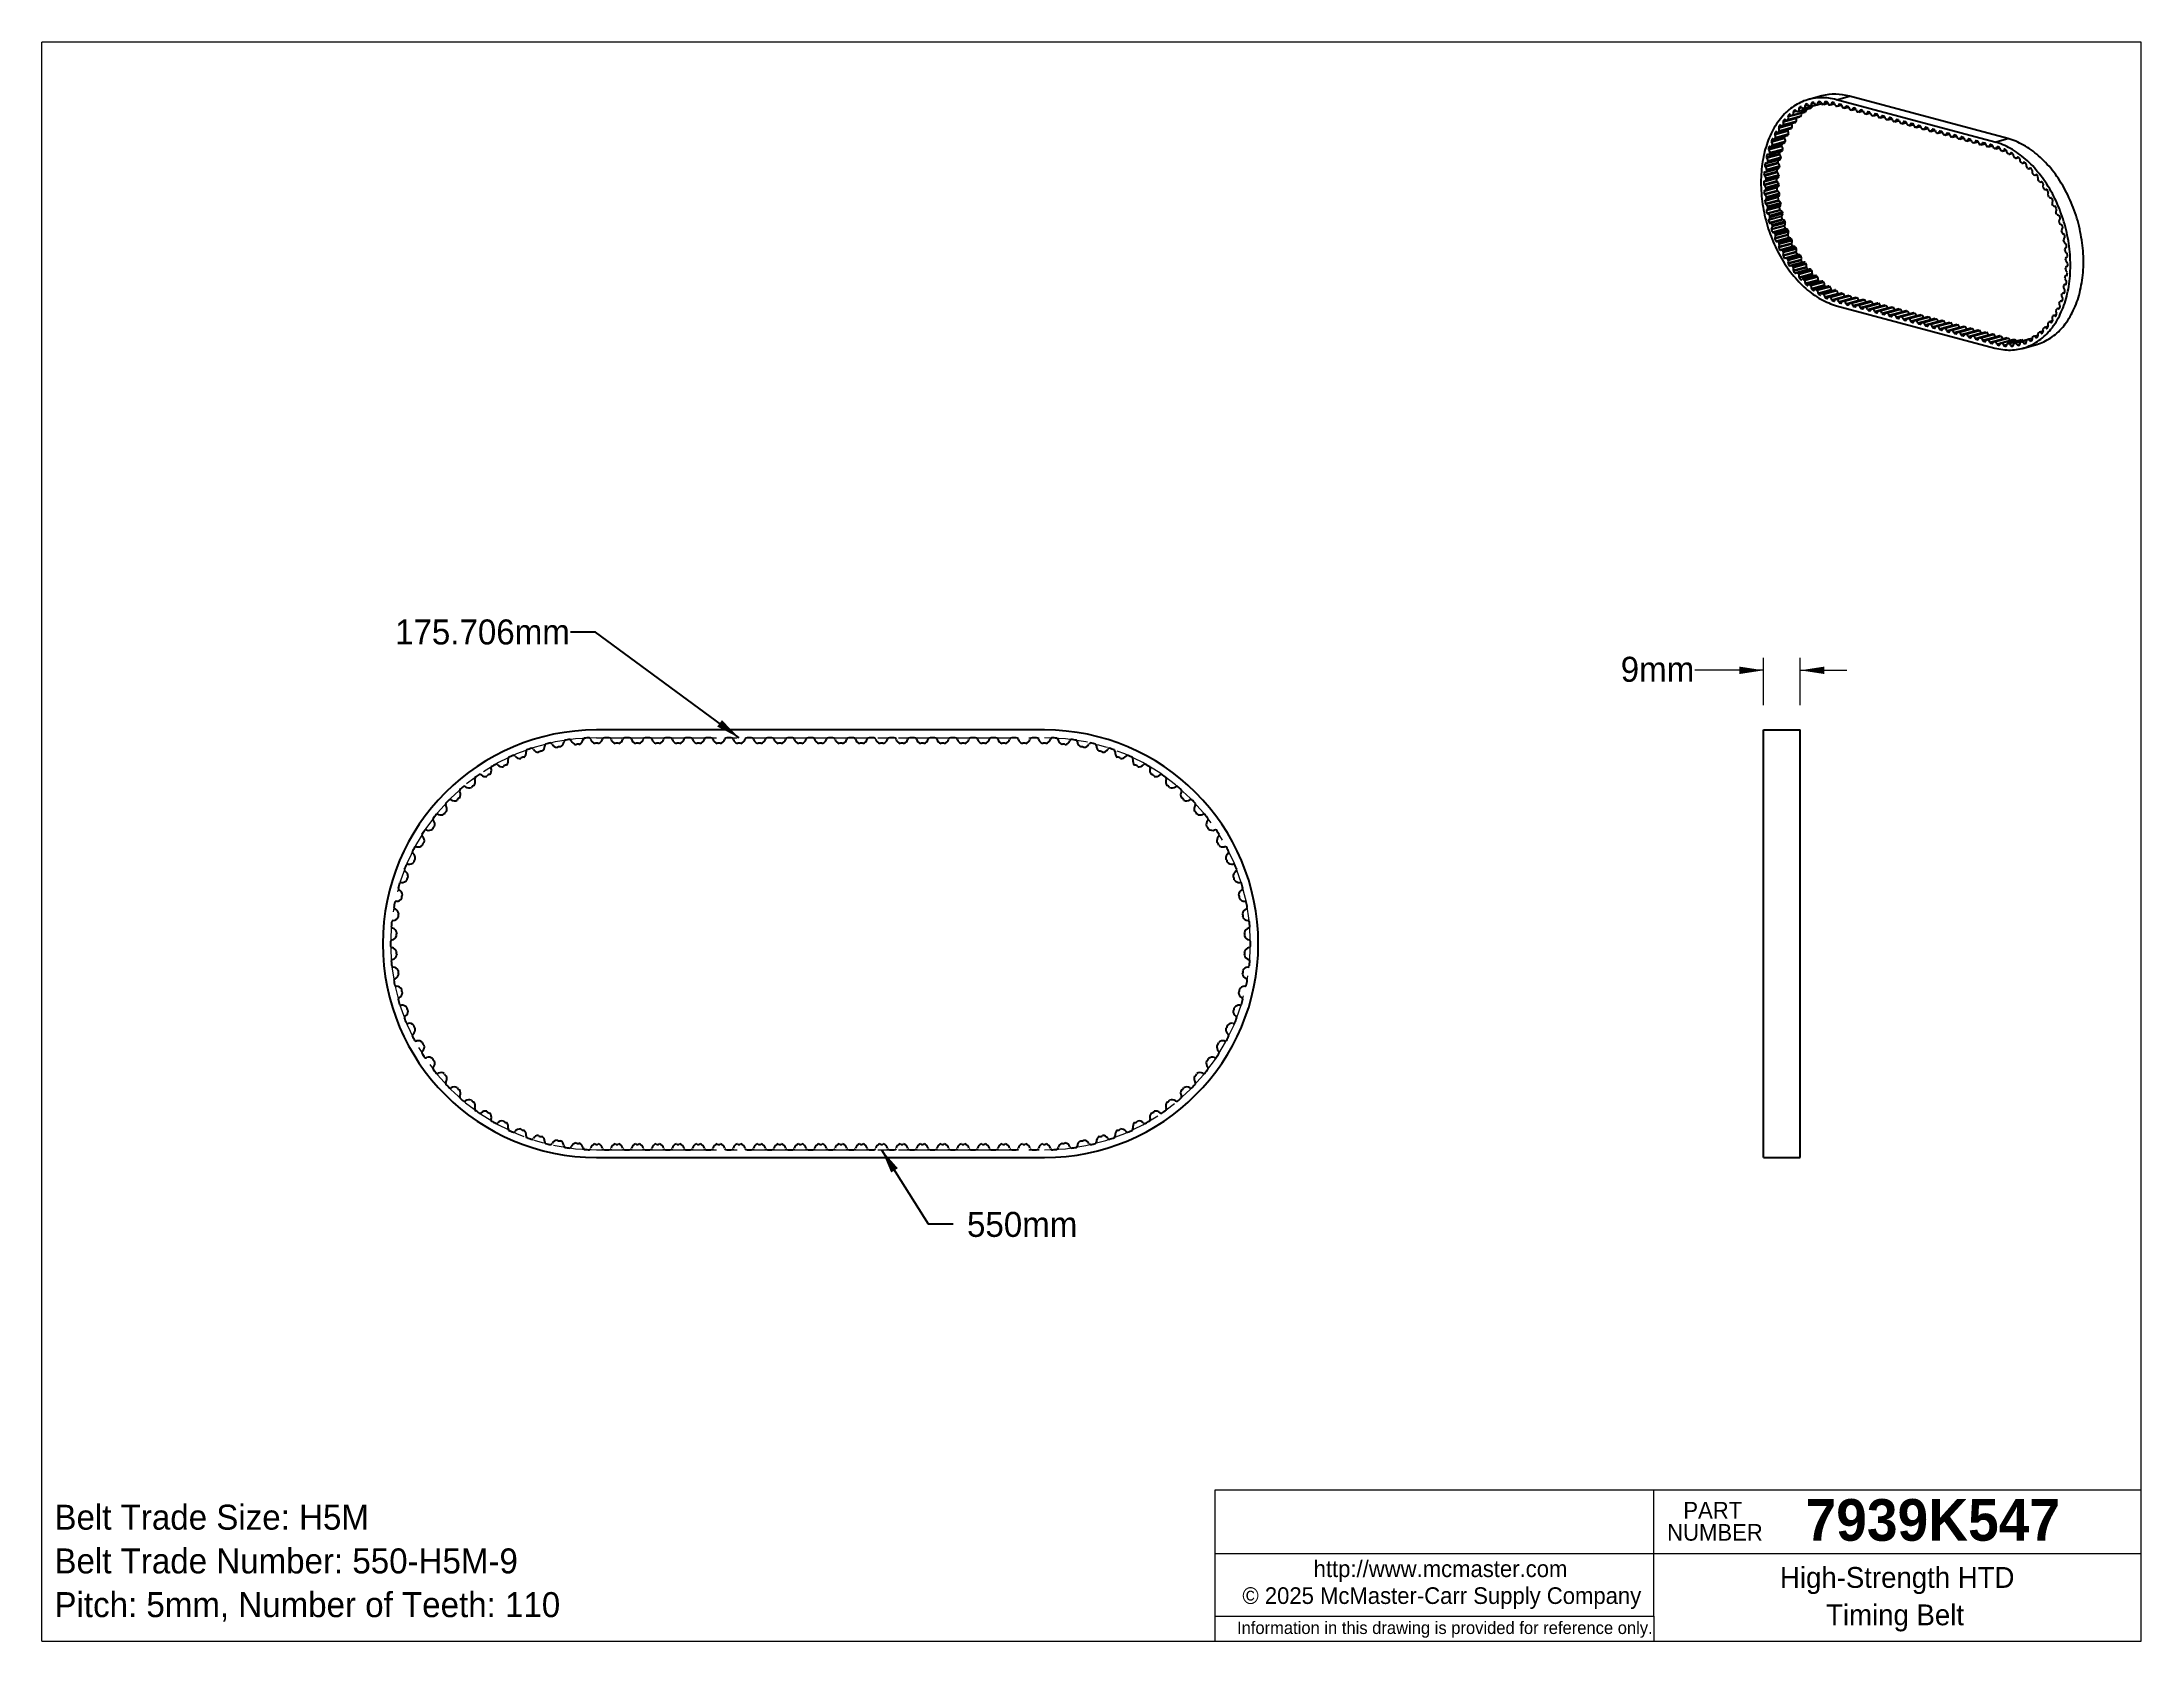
# Model space of a CAD drawing. Header units: inches. Extents: x 0.5 to 20.8, y 0.5 to 15.9.
import ezdxf

# ---------------------------------------------------------------- set-up
doc = ezdxf.new("R2010")
doc.units = ezdxf.units.IN
doc.header["$LTSCALE"] = 1.93327
doc.header["$MEASUREMENT"] = 0
doc.linetypes.add('SLD-Center', pattern=[0.75, 0.6, -0.05, 0.05, -0.05])
doc.linetypes.add('SLD-Solid', pattern=[0])
doc.styles.add('SLDTEXTSTYLE0', font='ARIAL.TTF', dxfattribs={"width": 0.948})
doc.styles.add('SLDTEXTSTYLE1', font='ARIALBD.TTF', dxfattribs={"width": 0.948})
doc.styles.get("Standard").update_dxf_attribs({"font": 'ARIAL.TTF'})
doc.dimstyles.new('SLDDIMSTYLE0', dxfattribs={"dimtxt": 0.18, "dimasz": 0.234579, "dimexe": 0, "dimexo": 0.0625, "dimgap": 0, "dimtad": 0, "dimtih": 1, "dimtoh": 1, "dimdec": 0, "dimrnd": 1e-09, "dimzin": 0, "dimdsep": 46, "dimtxsty": 'STANDARD', "dimsah": 1, "dimcen": 0.09, "dimadec": 0, "dimazin": 0, "dimtfac": 0.234579, "dimtdec": 0, "dimtofl": 0, "dimtmove": 0, "dimatfit": 3, "dimfxl": 1, "dimfrac": 2, "dimtolj": 1, "dimtzin": 0, "dimarcsym": 0})
doc.dimstyles.new('SLDDIMSTYLE1', dxfattribs={"dimtxt": 0.234579, "dimasz": 0.234579, "dimexe": 0, "dimexo": 0.0625, "dimgap": 0.058645, "dimtad": 0, "dimtih": 1, "dimtoh": 1, "dimdec": 0, "dimlfac": 25.399869, "dimrnd": 1e-09, "dimzin": 12, "dimdsep": 46, "dimtxsty": 'SLDTEXTSTYLE0', "dimsah": 1, "dimcen": 0.09, "dimadec": 0, "dimazin": 3, "dimtfac": 1, "dimtdec": 0, "dimtmove": 0, "dimatfit": 0, "dimfxl": 1, "dimfrac": 2, "dimtolj": 1, "dimtzin": 12, "dimarcsym": 0})

msp = doc.modelspace()

# ---------------------------------------------------------------- texts
at = {"color": 7, "linetype": 'Continuous', "lineweight": 0}
for s, insert, char_height, attachment_point, style in [('175.706mm', (4.743, 10.364), 0.2417, 2, 'SLDTEXTSTYLE0'), (' 550mm', (9.34, 4.634), 0.2417, 1, 'SLDTEXTSTYLE0'), ('7939K547', (18.769, 1.856), 0.4028, 2, 'SLDTEXTSTYLE1'), ('Belt Trade Size: H5M', (0.604, 1.802), 0.24166, 1, 'SLDTEXTSTYLE0'), ('Belt Trade Number: 550-H5M-9', (0.604, 1.379), 0.24166, 1, 'SLDTEXTSTYLE0'), ('High-Strength HTD', (18.425, 1.199), 0.20138, 2, 'SLDTEXTSTYLE0'), ('Pitch: 5mm, Number of Teeth: 110', (0.604, 0.956), 0.24166, 1, 'SLDTEXTSTYLE0'), ('© 2025 McMaster-Carr Supply Company', (14.021, 1.003), 0.16111, 2, 'SLDTEXTSTYLE0'), ('Timing Belt', (18.404, 0.837), 0.20138, 2, 'SLDTEXTSTYLE0')]:
    msp.add_mtext(s, dxfattribs=dict(at, insert=insert, char_height=char_height, attachment_point=attachment_point, style=style))

# ---------------------------------------------------------------- blocks, each defined once
blk = doc.blocks.new('Part Number Tag')
at = {"color": 7, "linetype": 'SLD-Solid', "lineweight": 18, "char_height": 0.1611, "attachment_point": 2, "style": 'SLDTEXTSTYLE0'}
for s, insert in [('PART', (0.003, 0.215)), ('NUMBER', (0.024, 0.001))]:
    blk.add_mtext(s, dxfattribs=dict(at, insert=insert))
blk = doc.blocks.new('Internet')
at = {"color": 7, "linetype": 'SLD-Solid', "lineweight": 18, "insert": (0.082, 0.196), "char_height": 0.16111, "attachment_point": 2, "style": 'SLDTEXTSTYLE0'}
blk.add_mtext('http://www.mcmaster.com', dxfattribs=at)
blk = doc.blocks.new('Shortened Dimensions Statement')
at = {"color": 7, "linetype": 'SLD-Solid', "lineweight": 18, "insert": (0.1, 0.063), "char_height": 0.12083, "attachment_point": 2, "style": 'SLDTEXTSTYLE0'}
blk.add_mtext('Information in this drawing is provided for reference only.', dxfattribs=at)
blk = doc.blocks.new('_D')
at = {"color": 7, "linetype": 'SLD-Solid', "lineweight": 18}
for p, q in [((17.133, 9.536), (17.133, 9.993)), ((17.487, 9.536), (17.487, 9.993)), ((17.133, 9.872), (16.467, 9.872)), ((17.487, 9.872), (17.938, 9.872))]:
    blk.add_line(p, q, dxfattribs=at)
for points in [[(17.133, 9.872), (16.898, 9.908), (16.898, 9.836)], [(17.487, 9.872), (17.721, 9.836), (17.721, 9.908)]]:
    blk.add_solid(points, dxfattribs=at)
at = {"color": 7, "linetype": 'SLD-Solid', "lineweight": 18, "insert": (15.751, 10.003), "char_height": 0.2417, "attachment_point": 1, "style": 'SLDTEXTSTYLE0'}
blk.add_mtext('9mm', dxfattribs=at)

# ---------------------------------------------------------------- dimensions: what is measured, and where the dimension line sits
at = {"color": 7, "linetype": 'SLD-Solid', "lineweight": 18}
dim = msp.add_linear_dim(base=(17.487, 9.872), p1=(17.133, 9.295), p2=(17.487, 9.295), dimstyle='SLDDIMSTYLE1', dxfattribs=at)
dim.commit()
dim.dimension.update_dxf_attribs({"geometry": '_D', "text_midpoint": (16.109, 9.872), "dimtype": 160})

# ---------------------------------------------------------------- linework, layer by layer
at = {"color": 7, "linetype": 'SLD-Solid', "lineweight": 18}
for p, q in [((0.483, 0.483), (0.483, 15.949)), ((20.783, 15.949), (0.483, 15.949)), ((20.783, 0.483), (20.783, 15.949)), ((20.783, 1.943), (11.827, 1.943)), ((11.827, 1.943), (11.827, 0.483)), ((16.07, 1.329), (16.07, 1.943)), ((11.827, 1.329), (20.783, 1.329)), ((16.07, 0.725), (16.07, 1.329)), ((11.827, 0.725), (16.07, 0.725)), ((16.07, 0.725), (16.07, 0.483)), ((0.483, 0.483), (20.783, 0.483))]:
    msp.add_line(p, q, dxfattribs=at)
at = {"color": 7, "linetype": 'SLD-Solid', "lineweight": 25}
for p, q in [((17.696, 15.428), (17.571, 15.394)), ((17.359, 15.192), (17.485, 15.225)), ((17.361, 15.193), (17.487, 15.226)), ((17.37, 15.238), (17.393, 15.244)), ((17.37, 15.201), (17.495, 15.235)), ((17.41, 15.238), (17.535, 15.272)), ((17.41, 15.238), (17.536, 15.272)), ((17.419, 15.246), (17.545, 15.279)), ((17.422, 15.282), (17.443, 15.287)), ((17.463, 15.276), (17.588, 15.31)), ((17.473, 15.282), (17.598, 15.316)), ((17.478, 15.317), (17.498, 15.322)), ((17.519, 15.306), (17.645, 15.34)), ((17.53, 15.311), (17.65, 15.343)), ((17.535, 15.272), (17.536, 15.272)), ((17.537, 15.344), (17.556, 15.349)), ((17.578, 15.328), (17.635, 15.343)), ((17.589, 15.331), (17.635, 15.343)), ((17.64, 15.341), (17.649, 15.344)), ((17.651, 15.343), (17.693, 15.354)), ((17.703, 15.346), (17.71, 15.348)), ((17.714, 15.346), (17.754, 15.357)), ((17.767, 15.342), (17.772, 15.343)), ((17.779, 15.34), (17.818, 15.351)), ((17.832, 15.33), (17.835, 15.33)), ((17.838, 15.391), (17.963, 15.425)), ((19.369, 14.981), (17.838, 15.391)), ((17.846, 15.327), (17.887, 15.338)), ((17.881, 15.344), (17.865, 15.348)), ((17.902, 15.311), (17.905, 15.312)), ((17.915, 15.308), (17.956, 15.319)), ((17.95, 15.325), (17.935, 15.329)), ((19.494, 15.015), (17.963, 15.425)), ((17.971, 15.292), (17.975, 15.293)), ((17.985, 15.29), (18.026, 15.301)), ((18.02, 15.307), (18.004, 15.311)), ((18.041, 15.274), (18.044, 15.275)), ((18.055, 15.271), (18.095, 15.282)), ((18.09, 15.288), (18.074, 15.292)), ((18.111, 15.255), (18.114, 15.256)), ((18.124, 15.252), (18.165, 15.263)), ((18.159, 15.269), (18.143, 15.274)), ((18.18, 15.236), (18.183, 15.237)), ((18.194, 15.234), (18.235, 15.245)), ((18.229, 15.251), (18.213, 15.255)), ((18.263, 15.215), (18.304, 15.226)), ((18.298, 15.232), (18.283, 15.236)), ((17.208, 14.993), (17.333, 15.027)), ((17.235, 15.01), (17.361, 15.044)), ((17.241, 15.064), (17.366, 15.098)), ((17.242, 15.055), (17.368, 15.089)), ((17.242, 15.014), (17.368, 15.048)), ((17.248, 15.027), (17.373, 15.06)), ((17.253, 15.083), (17.25, 15.082)), ((17.272, 15.077), (17.397, 15.111)), ((17.277, 15.08), (17.402, 15.114)), ((17.279, 15.129), (17.312, 15.138)), ((17.28, 15.12), (17.405, 15.154)), ((17.284, 15.091), (17.409, 15.125)), ((17.291, 15.146), (17.29, 15.145)), ((17.313, 15.138), (17.438, 15.172)), ((17.317, 15.14), (17.442, 15.173)), ((17.322, 15.187), (17.347, 15.194)), ((17.323, 15.178), (17.448, 15.212)), ((17.325, 15.15), (17.45, 15.183)), ((17.335, 15.202), (17.334, 15.202)), ((18.25, 15.218), (18.253, 15.219)), ((18.319, 15.199), (18.323, 15.2)), ((18.333, 15.196), (18.374, 15.207)), ((18.368, 15.213), (18.352, 15.218)), ((18.389, 15.18), (18.392, 15.181)), ((18.402, 15.178), (18.443, 15.189)), ((18.437, 15.195), (18.422, 15.199)), ((18.459, 15.162), (18.462, 15.163)), ((18.472, 15.159), (18.513, 15.17)), ((18.507, 15.176), (18.491, 15.18)), ((18.528, 15.143), (18.531, 15.144)), ((18.542, 15.14), (18.583, 15.151)), ((18.577, 15.157), (18.561, 15.162)), ((18.598, 15.124), (18.601, 15.125)), ((18.611, 15.122), (18.652, 15.133)), ((18.646, 15.139), (18.631, 15.143)), ((18.667, 15.106), (18.671, 15.107)), ((18.681, 15.103), (18.722, 15.114)), ((18.716, 15.12), (18.7, 15.124)), ((18.737, 15.087), (18.74, 15.088)), ((18.75, 15.084), (18.791, 15.095)), ((18.785, 15.102), (18.77, 15.106)), ((18.807, 15.069), (18.81, 15.069)), ((18.82, 15.066), (18.861, 15.077)), ((18.855, 15.083), (18.839, 15.087)), ((18.876, 15.05), (18.879, 15.051)), ((18.89, 15.047), (18.931, 15.058)), ((18.925, 15.064), (18.909, 15.068)), ((18.946, 15.031), (18.949, 15.032)), ((18.959, 15.029), (19, 15.039)), ((18.994, 15.046), (18.979, 15.05)), ((19.064, 15.027), (19.048, 15.031)), ((17.16, 14.836), (17.285, 14.869)), ((17.163, 14.828), (17.288, 14.861)), ((17.171, 14.86), (17.165, 14.858)), ((17.171, 14.786), (17.297, 14.82)), ((17.174, 14.801), (17.299, 14.834)), ((17.18, 14.859), (17.305, 14.893)), ((17.181, 14.917), (17.306, 14.95)), ((17.184, 14.908), (17.309, 14.942)), ((17.193, 14.939), (17.187, 14.938)), ((17.189, 14.867), (17.315, 14.9)), ((17.193, 14.881), (17.318, 14.914)), ((17.205, 14.937), (17.33, 14.971)), ((17.21, 14.984), (17.336, 15.018)), ((17.213, 14.943), (17.338, 14.977)), ((17.22, 15.014), (17.216, 15.013)), ((17.218, 14.956), (17.343, 14.99)), ((19.015, 15.013), (19.019, 15.013)), ((19.029, 15.01), (19.07, 15.021)), ((19.085, 14.994), (19.088, 14.995)), ((19.098, 14.991), (19.139, 15.002)), ((19.133, 15.008), (19.118, 15.013)), ((19.155, 14.975), (19.158, 14.976)), ((19.168, 14.973), (19.209, 14.984)), ((19.203, 14.99), (19.187, 14.994)), ((19.224, 14.957), (19.227, 14.958)), ((19.238, 14.954), (19.279, 14.965)), ((19.273, 14.971), (19.257, 14.975)), ((19.294, 14.938), (19.297, 14.939)), ((19.307, 14.935), (19.348, 14.946)), ((19.342, 14.952), (19.327, 14.957)), ((19.363, 14.919), (19.367, 14.92)), ((19.369, 14.981), (19.494, 15.015)), ((19.377, 14.917), (19.415, 14.927)), ((19.429, 14.898), (19.43, 14.899)), ((19.444, 14.894), (19.479, 14.904)), ((19.51, 14.864), (19.539, 14.871)), ((19.575, 14.825), (19.599, 14.831)), ((17.259, 14.63), (17.134, 14.596)), ((17.136, 14.663), (17.261, 14.696)), ((17.263, 14.72), (17.138, 14.686)), ((17.14, 14.655), (17.266, 14.689)), ((17.142, 14.601), (17.267, 14.635)), ((17.145, 14.751), (17.27, 14.784)), ((17.156, 14.776), (17.148, 14.774)), ((17.148, 14.69), (17.274, 14.724)), ((17.149, 14.743), (17.274, 14.776)), ((17.154, 14.615), (17.279, 14.649)), ((17.155, 14.631), (17.28, 14.664)), ((17.16, 14.702), (17.285, 14.736)), ((17.161, 14.777), (17.286, 14.81)), ((17.161, 14.717), (17.287, 14.751)), ((19.639, 14.778), (19.659, 14.783)), ((19.7, 14.723), (19.716, 14.728)), ((19.758, 14.662), (19.771, 14.666)), ((17.134, 14.572), (17.259, 14.605)), ((17.261, 14.538), (17.136, 14.504)), ((17.138, 14.48), (17.263, 14.513)), ((17.139, 14.565), (17.264, 14.598)), ((17.142, 14.51), (17.267, 14.543)), ((17.143, 14.473), (17.268, 14.507)), ((17.27, 14.445), (17.145, 14.411)), ((17.148, 14.387), (17.273, 14.42)), ((17.149, 14.417), (17.274, 14.451)), ((17.154, 14.542), (17.279, 14.576)), ((17.154, 14.381), (17.279, 14.414)), ((17.155, 14.526), (17.28, 14.56)), ((17.16, 14.452), (17.285, 14.486)), ((17.161, 14.436), (17.287, 14.47)), ((19.812, 14.595), (19.823, 14.597)), ((19.863, 14.521), (19.87, 14.523)), ((19.909, 14.443), (19.913, 14.444)), ((17.285, 14.352), (17.16, 14.318)), ((17.163, 14.325), (17.288, 14.358)), ((17.165, 14.294), (17.29, 14.327)), ((17.171, 14.362), (17.297, 14.395)), ((17.171, 14.289), (17.296, 14.322)), ((17.174, 14.346), (17.299, 14.379)), ((17.306, 14.26), (17.181, 14.226)), ((17.184, 14.233), (17.309, 14.266)), ((17.187, 14.202), (17.313, 14.235)), ((17.189, 14.272), (17.315, 14.305)), ((17.193, 14.256), (17.318, 14.289)), ((17.193, 14.197), (17.319, 14.231)), ((17.213, 14.182), (17.338, 14.216)), ((17.333, 14.169), (17.208, 14.135)), ((17.21, 14.143), (17.336, 14.176)), ((17.216, 14.111), (17.341, 14.145)), ((17.218, 14.167), (17.343, 14.2)), ((17.222, 14.108), (17.348, 14.141)), ((17.366, 14.08), (17.241, 14.047)), ((17.242, 14.095), (17.368, 14.129)), ((17.242, 14.055), (17.368, 14.088)), ((17.248, 14.08), (17.373, 14.114)), ((17.25, 14.024), (17.375, 14.057)), ((17.257, 14.021), (17.382, 14.054)), ((17.277, 14.011), (17.402, 14.045)), ((17.284, 13.996), (17.409, 14.03)), ((17.404, 13.995), (17.279, 13.961)), ((17.28, 13.97), (17.405, 14.003)), ((17.29, 13.939), (17.415, 13.973)), ((17.423, 13.971), (17.298, 13.938)), ((17.317, 13.93), (17.442, 13.964)), ((17.447, 13.914), (17.322, 13.88)), ((17.323, 13.889), (17.448, 13.922)), ((17.325, 13.916), (17.45, 13.95)), ((17.334, 13.859), (17.46, 13.893)), ((17.469, 13.893), (17.344, 13.859)), ((17.361, 13.853), (17.487, 13.887)), ((17.37, 13.84), (17.495, 13.874)), ((17.37, 13.812), (17.495, 13.846)), ((17.495, 13.837), (17.37, 13.803)), ((17.383, 13.784), (17.509, 13.817)), ((17.52, 13.819), (17.395, 13.786)), ((17.41, 13.782), (17.536, 13.815)), ((20.068, 13.872), (20.065, 13.871)), ((17.419, 13.769), (17.545, 13.803)), ((17.422, 13.741), (17.547, 13.774)), ((17.547, 13.765), (17.422, 13.732)), ((17.437, 13.714), (17.445, 13.716)), ((17.575, 13.752), (17.449, 13.718)), ((17.463, 13.715), (17.588, 13.749)), ((17.473, 13.704), (17.598, 13.738)), ((17.477, 13.675), (17.602, 13.709)), ((17.603, 13.7), (17.478, 13.667)), ((17.494, 13.65), (17.5, 13.652)), ((17.633, 13.691), (17.508, 13.657)), ((17.519, 13.655), (17.645, 13.689)), ((17.53, 13.645), (17.655, 13.679)), ((17.536, 13.617), (17.661, 13.65)), ((17.662, 13.641), (17.537, 13.608)), ((17.694, 13.636), (17.569, 13.603)), ((17.578, 13.602), (17.704, 13.636)), ((17.589, 13.593), (17.714, 13.627)), ((20.059, 13.607), (20.046, 13.604)), ((20.069, 13.693), (20.059, 13.69)), ((20.072, 13.781), (20.065, 13.779)), ((17.554, 13.593), (17.559, 13.595)), ((17.597, 13.565), (17.722, 13.599)), ((17.724, 13.59), (17.599, 13.556)), ((17.616, 13.544), (17.62, 13.545)), ((17.757, 13.589), (17.632, 13.556)), ((17.64, 13.556), (17.765, 13.589)), ((17.651, 13.548), (17.776, 13.582)), ((17.66, 13.521), (17.786, 13.554)), ((17.789, 13.546), (17.663, 13.512)), ((17.681, 13.502), (17.683, 13.502)), ((17.822, 13.55), (17.697, 13.517)), ((17.703, 13.517), (17.828, 13.551)), ((17.714, 13.511), (17.839, 13.545)), ((17.726, 13.485), (17.851, 13.518)), ((17.759, 13.484), (17.729, 13.476)), ((17.747, 13.468), (17.748, 13.468)), ((17.889, 13.52), (17.763, 13.486)), ((17.767, 13.487), (17.893, 13.52)), ((17.779, 13.482), (17.904, 13.516)), ((17.792, 13.456), (17.917, 13.49)), ((17.82, 13.455), (17.796, 13.448)), ((17.814, 13.442), (17.814, 13.442)), ((17.956, 13.497), (17.83, 13.464)), ((17.832, 13.464), (17.958, 13.498)), ((17.838, 13.399), (19.369, 12.989)), ((17.844, 13.461), (17.969, 13.495)), ((17.858, 13.437), (17.984, 13.471)), ((17.865, 13.428), (17.881, 13.424)), ((18.025, 13.479), (17.9, 13.445)), ((17.902, 13.445), (18.027, 13.479)), ((17.913, 13.442), (18.039, 13.476)), ((17.928, 13.418), (18.053, 13.452)), ((17.935, 13.409), (17.95, 13.405)), ((17.958, 13.498), (17.956, 13.497)), ((18.095, 13.46), (17.97, 13.426)), ((17.971, 13.427), (18.097, 13.46)), ((17.983, 13.424), (18.108, 13.457)), ((17.997, 13.4), (18.123, 13.433)), ((18.027, 13.479), (18.025, 13.479)), ((18.164, 13.441), (18.039, 13.408)), ((18.041, 13.408), (18.166, 13.442)), ((18.053, 13.405), (18.178, 13.439)), ((18.067, 13.381), (18.192, 13.415)), ((18.097, 13.46), (18.095, 13.46)), ((18.234, 13.423), (18.109, 13.389)), ((18.111, 13.39), (18.236, 13.423)), ((18.122, 13.386), (18.248, 13.42)), ((18.166, 13.442), (18.164, 13.441)), ((18.304, 13.404), (18.178, 13.371)), ((18.18, 13.371), (18.306, 13.404)), ((18.192, 13.368), (18.317, 13.401)), ((18.236, 13.423), (18.234, 13.423)), ((18.306, 13.404), (18.304, 13.404)), ((20.022, 13.448), (20.003, 13.443)), ((20.043, 13.526), (20.027, 13.521)), ((18.004, 13.391), (18.02, 13.387)), ((18.074, 13.372), (18.09, 13.368)), ((18.137, 13.362), (18.262, 13.396)), ((18.143, 13.353), (18.159, 13.349)), ((18.206, 13.344), (18.332, 13.377)), ((18.213, 13.335), (18.229, 13.331)), ((18.373, 13.385), (18.248, 13.352)), ((18.25, 13.352), (18.375, 13.386)), ((18.261, 13.349), (18.387, 13.383)), ((18.276, 13.325), (18.401, 13.359)), ((18.283, 13.316), (18.298, 13.312)), ((18.443, 13.367), (18.318, 13.333)), ((18.319, 13.334), (18.445, 13.367)), ((18.331, 13.331), (18.456, 13.364)), ((18.345, 13.306), (18.471, 13.34)), ((18.352, 13.298), (18.368, 13.293)), ((18.375, 13.386), (18.373, 13.385)), ((18.512, 13.348), (18.387, 13.315)), ((18.389, 13.315), (18.514, 13.349)), ((18.401, 13.312), (18.526, 13.345)), ((18.415, 13.288), (18.54, 13.321)), ((18.422, 13.279), (18.437, 13.275)), ((18.445, 13.367), (18.443, 13.367)), ((18.582, 13.33), (18.457, 13.296)), ((18.459, 13.296), (18.584, 13.33)), ((18.47, 13.293), (18.596, 13.327)), ((18.485, 13.269), (18.61, 13.303)), ((18.491, 13.26), (18.507, 13.256)), ((18.514, 13.349), (18.512, 13.348)), ((18.652, 13.311), (18.526, 13.277)), ((18.528, 13.278), (18.654, 13.311)), ((18.54, 13.275), (18.665, 13.308)), ((18.554, 13.25), (18.68, 13.284)), ((18.561, 13.242), (18.577, 13.237)), ((18.584, 13.33), (18.582, 13.33)), ((18.721, 13.292), (18.596, 13.259)), ((18.598, 13.259), (18.723, 13.293)), ((18.609, 13.256), (18.735, 13.289)), ((18.624, 13.232), (18.749, 13.265)), ((18.631, 13.223), (18.646, 13.219)), ((18.654, 13.311), (18.652, 13.311)), ((18.791, 13.274), (18.666, 13.24)), ((18.667, 13.24), (18.793, 13.274)), ((18.679, 13.237), (18.804, 13.271)), ((18.693, 13.213), (18.819, 13.247)), ((18.7, 13.204), (18.716, 13.2)), ((18.723, 13.293), (18.721, 13.292)), ((18.86, 13.255), (18.735, 13.221)), ((18.737, 13.222), (18.862, 13.255)), ((18.749, 13.219), (18.874, 13.252)), ((18.763, 13.195), (18.888, 13.228)), ((18.793, 13.274), (18.791, 13.274)), ((18.93, 13.236), (18.805, 13.203)), ((18.807, 13.203), (18.932, 13.237)), ((18.818, 13.2), (18.944, 13.234)), ((18.833, 13.176), (18.958, 13.209)), ((18.862, 13.255), (18.86, 13.255)), ((19, 13.218), (18.874, 13.184)), ((18.876, 13.184), (19.002, 13.218)), ((18.888, 13.181), (19.013, 13.215)), ((18.932, 13.237), (18.93, 13.236)), ((19.069, 13.199), (18.944, 13.165)), ((18.946, 13.166), (19.071, 13.199)), ((18.957, 13.163), (19.083, 13.196)), ((19.002, 13.218), (19, 13.218)), ((19.071, 13.199), (19.069, 13.199)), ((19.886, 13.199), (19.848, 13.189)), ((19.883, 13.231), (19.884, 13.231)), ((19.929, 13.251), (19.894, 13.242)), ((19.964, 13.311), (19.936, 13.303)), ((19.995, 13.376), (19.972, 13.37)), ((18.77, 13.186), (18.785, 13.181)), ((18.839, 13.167), (18.855, 13.163)), ((18.902, 13.157), (19.028, 13.191)), ((18.909, 13.148), (18.925, 13.144)), ((18.972, 13.139), (19.097, 13.172)), ((18.979, 13.13), (18.994, 13.125)), ((19.139, 13.18), (19.014, 13.147)), ((19.015, 13.147), (19.141, 13.181)), ((19.027, 13.144), (19.152, 13.178)), ((19.041, 13.12), (19.167, 13.154)), ((19.048, 13.111), (19.064, 13.107)), ((19.208, 13.162), (19.083, 13.128)), ((19.085, 13.129), (19.21, 13.162)), ((19.097, 13.125), (19.222, 13.159)), ((19.111, 13.101), (19.236, 13.135)), ((19.118, 13.092), (19.133, 13.088)), ((19.141, 13.181), (19.139, 13.18)), ((19.278, 13.143), (19.153, 13.11)), ((19.155, 13.11), (19.28, 13.143)), ((19.166, 13.107), (19.291, 13.14)), ((19.181, 13.083), (19.306, 13.116)), ((19.187, 13.074), (19.203, 13.07)), ((19.21, 13.162), (19.208, 13.162)), ((19.348, 13.124), (19.222, 13.091)), ((19.224, 13.091), (19.349, 13.125)), ((19.236, 13.088), (19.361, 13.122)), ((19.25, 13.064), (19.376, 13.098)), ((19.257, 13.055), (19.273, 13.051)), ((19.28, 13.143), (19.278, 13.143)), ((19.417, 13.106), (19.292, 13.072)), ((19.294, 13.073), (19.419, 13.106)), ((19.305, 13.069), (19.431, 13.103)), ((19.32, 13.045), (19.445, 13.079)), ((19.327, 13.036), (19.342, 13.032)), ((19.349, 13.125), (19.348, 13.124)), ((19.487, 13.087), (19.362, 13.054)), ((19.363, 13.054), (19.489, 13.087)), ((19.375, 13.051), (19.5, 13.084)), ((19.416, 13.025), (19.394, 13.019)), ((19.419, 13.106), (19.417, 13.106)), ((19.429, 13.04), (19.554, 13.074)), ((19.44, 13.038), (19.565, 13.072)), ((19.482, 13.014), (19.461, 13.009)), ((19.489, 13.087), (19.487, 13.087)), ((19.493, 13.035), (19.618, 13.068)), ((19.504, 13.034), (19.63, 13.068)), ((19.547, 13.012), (19.527, 13.007)), ((19.557, 13.038), (19.682, 13.071)), ((19.568, 13.039), (19.677, 13.068)), ((19.609, 13.019), (19.591, 13.014)), ((19.618, 13.05), (19.629, 13.052)), ((19.629, 13.053), (19.674, 13.065)), ((19.637, 12.986), (19.762, 13.02)), ((19.678, 13.07), (19.687, 13.072)), ((19.682, 13.071), (19.682, 13.071)), ((19.688, 13.074), (19.73, 13.085)), ((19.734, 13.098), (19.741, 13.1)), ((19.744, 13.104), (19.784, 13.115)), ((19.788, 13.135), (19.793, 13.136)), ((19.837, 13.153), (19.797, 13.142)), ((19.837, 13.179), (19.84, 13.18)), ((10.178, 9.295), (5.847, 9.295)), ((5.968, 9.22), (5.924, 9.22)), ((6.165, 9.22), (6.121, 9.22)), ((6.362, 9.22), (6.317, 9.22)), ((6.559, 9.22), (6.514, 9.22)), ((6.755, 9.22), (6.711, 9.22)), ((6.952, 9.22), (6.908, 9.22)), ((7.149, 9.22), (7.105, 9.22)), ((7.346, 9.22), (7.302, 9.22)), ((7.543, 9.22), (7.499, 9.22)), ((7.74, 9.22), (7.695, 9.22)), ((7.937, 9.22), (7.892, 9.22)), ((8.133, 9.22), (8.089, 9.22)), ((8.33, 9.22), (8.286, 9.22)), ((8.527, 9.22), (8.483, 9.22)), ((8.724, 9.22), (8.68, 9.22)), ((8.921, 9.22), (8.876, 9.22)), ((9.118, 9.22), (9.073, 9.22)), ((9.315, 9.22), (9.27, 9.22)), ((9.511, 9.22), (9.467, 9.22)), ((9.708, 9.22), (9.664, 9.22)), ((9.905, 9.22), (9.861, 9.22)), ((10.102, 9.22), (10.058, 9.22)), ((17.133, 5.159), (17.133, 9.295)), ((17.133, 9.295), (17.487, 9.295)), ((17.487, 5.159), (17.487, 9.295)), ((5.847, 5.159), (10.178, 5.159)), ((5.924, 5.234), (5.968, 5.234)), ((6.121, 5.234), (6.165, 5.234)), ((6.317, 5.234), (6.362, 5.234)), ((6.514, 5.234), (6.559, 5.234)), ((6.711, 5.234), (6.755, 5.234)), ((6.908, 5.234), (6.952, 5.234)), ((7.105, 5.234), (7.149, 5.234)), ((7.302, 5.234), (7.346, 5.234)), ((7.499, 5.234), (7.543, 5.234)), ((7.695, 5.234), (7.74, 5.234)), ((7.892, 5.234), (7.937, 5.234)), ((8.089, 5.234), (8.133, 5.234)), ((8.286, 5.234), (8.33, 5.234)), ((8.483, 5.234), (8.527, 5.234)), ((8.68, 5.234), (8.724, 5.234)), ((8.876, 5.234), (8.921, 5.234)), ((9.073, 5.234), (9.118, 5.234)), ((9.27, 5.234), (9.315, 5.234)), ((9.467, 5.234), (9.511, 5.234)), ((9.664, 5.234), (9.708, 5.234)), ((9.861, 5.234), (9.905, 5.234)), ((10.058, 5.234), (10.102, 5.234)), ((17.133, 5.159), (17.487, 5.159))]:
    msp.add_line(p, q, dxfattribs=at)
at = {"color": 8, "linetype": 'SLD-Solid', "lineweight": 25}
for p, q in [((17.37, 15.229), (17.403, 15.238)), ((17.422, 15.273), (17.45, 15.28)), ((17.477, 15.309), (17.503, 15.316)), ((17.536, 15.336), (17.56, 15.343)), ((17.597, 15.355), (17.621, 15.361)), ((17.66, 15.365), (17.683, 15.371)), ((17.726, 15.366), (17.746, 15.372)), ((17.792, 15.359), (17.806, 15.363)), ((17.858, 15.343), (17.872, 15.346)), ((17.928, 15.324), (17.941, 15.328)), ((17.997, 15.306), (18.011, 15.309)), ((18.067, 15.287), (18.08, 15.29)), ((18.137, 15.268), (18.15, 15.272)), ((18.206, 15.25), (18.22, 15.253)), ((18.276, 15.231), (18.289, 15.235)), ((18.345, 15.212), (18.359, 15.216)), ((18.415, 15.194), (18.428, 15.197)), ((18.485, 15.175), (18.498, 15.179)), ((18.554, 15.156), (18.568, 15.16)), ((18.624, 15.138), (18.637, 15.141)), ((18.693, 15.119), (18.707, 15.123)), ((18.763, 15.1), (18.776, 15.104)), ((18.833, 15.082), (18.846, 15.085)), ((18.902, 15.063), (18.916, 15.067)), ((18.972, 15.044), (18.985, 15.048)), ((19.041, 15.026), (19.055, 15.029)), ((19.111, 15.007), (19.124, 15.011)), ((19.181, 14.989), (19.194, 14.992)), ((19.25, 14.97), (19.264, 14.973)), ((19.32, 14.951), (19.333, 14.955)), ((19.389, 14.933), (19.401, 14.936)), ((19.456, 14.908), (19.465, 14.91)), ((19.521, 14.875), (19.53, 14.877)), ((19.586, 14.834), (19.593, 14.836)), ((19.648, 14.785), (19.654, 14.787)), ((19.708, 14.729), (19.713, 14.73)), ((19.764, 14.666), (19.769, 14.667)), ((19.817, 14.597), (19.821, 14.598)), ((19.866, 14.523), (19.869, 14.523)), ((19.911, 14.443), (19.912, 14.443)), ((20.067, 13.871), (20.068, 13.871)), ((20.054, 13.604), (20.058, 13.605)), ((20.064, 13.691), (20.068, 13.691)), ((20.069, 13.78), (20.071, 13.78)), ((17.865, 13.428), (17.889, 13.434)), ((17.881, 13.424), (17.885, 13.425)), ((17.935, 13.409), (17.959, 13.416)), ((17.95, 13.405), (17.955, 13.406)), ((20.014, 13.442), (20.02, 13.443)), ((20.037, 13.521), (20.042, 13.522)), ((18.004, 13.391), (18.028, 13.397)), ((18.02, 13.387), (18.025, 13.388)), ((18.074, 13.372), (18.098, 13.379)), ((18.09, 13.368), (18.094, 13.369)), ((18.143, 13.353), (18.167, 13.36)), ((18.159, 13.349), (18.164, 13.351)), ((18.213, 13.335), (18.237, 13.341)), ((18.229, 13.331), (18.233, 13.332)), ((18.283, 13.316), (18.307, 13.323)), ((18.298, 13.312), (18.303, 13.313)), ((18.352, 13.298), (18.376, 13.304)), ((18.368, 13.293), (18.373, 13.295)), ((18.422, 13.279), (18.446, 13.285)), ((18.437, 13.275), (18.442, 13.276)), ((18.491, 13.26), (18.515, 13.267)), ((18.507, 13.256), (18.512, 13.257)), ((18.561, 13.242), (18.585, 13.248)), ((18.577, 13.237), (18.581, 13.239)), ((18.631, 13.223), (18.655, 13.229)), ((18.646, 13.219), (18.651, 13.22)), ((18.7, 13.204), (18.724, 13.211)), ((18.716, 13.2), (18.721, 13.201)), ((19.911, 13.237), (19.92, 13.239)), ((19.951, 13.299), (19.959, 13.301)), ((19.985, 13.368), (19.992, 13.369)), ((18.77, 13.186), (18.794, 13.192)), ((18.785, 13.181), (18.79, 13.183)), ((18.839, 13.167), (18.863, 13.173)), ((18.855, 13.163), (18.86, 13.164)), ((18.909, 13.148), (18.933, 13.155)), ((18.925, 13.144), (18.929, 13.145)), ((18.979, 13.13), (19.003, 13.136)), ((18.994, 13.125), (18.999, 13.127)), ((19.048, 13.111), (19.072, 13.117)), ((19.064, 13.107), (19.069, 13.108)), ((19.118, 13.092), (19.142, 13.099)), ((19.133, 13.088), (19.138, 13.089)), ((19.187, 13.074), (19.211, 13.08)), ((19.203, 13.07), (19.208, 13.071)), ((19.257, 13.055), (19.281, 13.062)), ((19.273, 13.051), (19.277, 13.052)), ((19.327, 13.036), (19.351, 13.043)), ((19.342, 13.032), (19.347, 13.034)), ((19.389, 13.027), (19.421, 13.035)), ((19.456, 13.016), (19.483, 13.023)), ((19.521, 13.014), (19.547, 13.021)), ((19.586, 13.021), (19.61, 13.027)), ((19.648, 13.036), (19.672, 13.042)), ((19.708, 13.06), (19.73, 13.066)), ((19.764, 13.092), (19.784, 13.098)), ((19.817, 13.133), (19.832, 13.137)), ((19.866, 13.181), (19.878, 13.184))]:
    msp.add_line(p, q, dxfattribs=at)
at = {"color": 8, "linetype": 'SLD-Center', "lineweight": 18}
for p, q in [((5.847, 9.22), (10.178, 9.22)), ((5.847, 5.234), (10.178, 5.234))]:
    msp.add_line(p, q, dxfattribs=at)
at = {"color": 7, "linetype": 'SLD-Solid', "lineweight": 25, "flags": 128}
for points in [[(17.838, 15.391), (17.819, 15.396), (17.8, 15.4), (17.781, 15.404), (17.762, 15.406), (17.743, 15.408), (17.724, 15.41), (17.705, 15.41), (17.686, 15.41), (17.667, 15.41), (17.649, 15.408), (17.63, 15.406), (17.612, 15.403), (17.594, 15.4), (17.576, 15.395), (17.558, 15.391), (17.541, 15.385), (17.523, 15.379), (17.506, 15.372), (17.489, 15.364), (17.473, 15.356), (17.456, 15.347), (17.44, 15.337), (17.424, 15.327), (17.408, 15.316), (17.393, 15.305), (17.378, 15.293), (17.363, 15.28), (17.349, 15.267), (17.335, 15.253), (17.321, 15.238), (17.308, 15.223), (17.295, 15.207), (17.282, 15.191), (17.27, 15.174), (17.258, 15.157), (17.247, 15.139), (17.236, 15.121), (17.225, 15.102), (17.215, 15.083), (17.205, 15.063), (17.196, 15.043), (17.187, 15.022), (17.178, 15.001), (17.17, 14.979), (17.163, 14.957), (17.156, 14.935), (17.149, 14.912), (17.143, 14.889), (17.137, 14.866), (17.132, 14.842), (17.127, 14.818), (17.123, 14.794), (17.119, 14.769), (17.116, 14.745), (17.113, 14.72), (17.111, 14.694), (17.109, 14.669), (17.108, 14.643), (17.107, 14.617), (17.107, 14.591), (17.107, 14.565), (17.108, 14.539), (17.109, 14.512), (17.111, 14.486), (17.113, 14.459), (17.116, 14.433), (17.119, 14.406), (17.123, 14.38), (17.127, 14.353), (17.132, 14.327), (17.137, 14.3), (17.143, 14.274), (17.149, 14.247), (17.156, 14.221), (17.163, 14.195), (17.17, 14.169), (17.178, 14.143), (17.187, 14.118), (17.196, 14.092), (17.205, 14.067), (17.215, 14.042), (17.225, 14.017), (17.236, 13.993), (17.247, 13.968), (17.258, 13.944), (17.27, 13.921), (17.282, 13.897), (17.295, 13.874), (17.308, 13.852), (17.321, 13.829), (17.335, 13.808), (17.349, 13.786), (17.363, 13.765), (17.378, 13.744), (17.393, 13.724), (17.408, 13.705), (17.424, 13.685), (17.44, 13.667), (17.456, 13.648), (17.473, 13.631), (17.489, 13.613), (17.506, 13.597), (17.523, 13.581), (17.541, 13.565), (17.558, 13.55), (17.576, 13.536), (17.594, 13.522), (17.612, 13.508), (17.63, 13.496), (17.649, 13.484), (17.667, 13.472), (17.686, 13.462), (17.705, 13.452), (17.724, 13.442), (17.743, 13.433), (17.762, 13.425), (17.781, 13.418), (17.8, 13.411), (17.819, 13.405), (17.838, 13.399)], [(17.485, 15.225), (17.485, 15.225), (17.487, 15.226)], [(17.645, 15.34), (17.645, 15.341), (17.646, 15.342)], [(19.369, 12.989), (19.388, 12.984), (19.407, 12.98), (19.427, 12.977), (19.446, 12.974), (19.465, 12.972), (19.484, 12.971), (19.502, 12.97), (19.521, 12.97), (19.54, 12.971), (19.558, 12.972), (19.577, 12.974), (19.595, 12.977), (19.613, 12.981), (19.631, 12.985), (19.649, 12.99), (19.667, 12.995), (19.684, 13.002), (19.701, 13.009), (19.718, 13.016), (19.735, 13.025), (19.751, 13.033), (19.767, 13.043), (19.783, 13.053), (19.799, 13.064), (19.814, 13.076), (19.829, 13.088), (19.844, 13.1), (19.858, 13.114), (19.872, 13.128), (19.886, 13.142), (19.9, 13.157), (19.912, 13.173), (19.925, 13.189), (19.937, 13.206), (19.949, 13.223), (19.961, 13.241), (19.972, 13.259), (19.982, 13.278), (19.993, 13.298), (20.002, 13.317), (20.012, 13.338), (20.021, 13.358), (20.029, 13.379), (20.037, 13.401), (20.045, 13.423), (20.052, 13.445), (20.058, 13.468), (20.064, 13.491), (20.07, 13.514), (20.075, 13.538), (20.08, 13.562), (20.084, 13.586), (20.088, 13.611), (20.091, 13.636), (20.094, 13.661), (20.096, 13.686), (20.098, 13.712), (20.099, 13.737), (20.1, 13.763), (20.1, 13.789), (20.1, 13.815), (20.099, 13.842), (20.098, 13.868), (20.096, 13.894), (20.094, 13.921), (20.091, 13.947), (20.088, 13.974), (20.084, 14.001), (20.08, 14.027), (20.075, 14.054), (20.07, 14.08), (20.064, 14.107), (20.058, 14.133), (20.052, 14.159), (20.045, 14.185), (20.037, 14.211), (20.029, 14.237), (20.021, 14.263), (20.012, 14.288), (20.002, 14.314), (19.993, 14.339), (19.982, 14.363), (19.972, 14.388), (19.961, 14.412), (19.949, 14.436), (19.937, 14.46), (19.925, 14.483), (19.912, 14.506), (19.9, 14.529), (19.886, 14.551), (19.872, 14.573), (19.858, 14.594), (19.844, 14.615), (19.829, 14.636), (19.814, 14.656), (19.799, 14.676), (19.783, 14.695), (19.767, 14.714), (19.751, 14.732), (19.735, 14.75), (19.718, 14.767), (19.701, 14.784), (19.684, 14.8), (19.667, 14.815), (19.649, 14.83), (19.631, 14.845), (19.613, 14.859), (19.595, 14.872), (19.577, 14.885), (19.558, 14.897), (19.54, 14.908), (19.521, 14.919), (19.502, 14.929), (19.484, 14.938), (19.465, 14.947), (19.446, 14.955), (19.427, 14.963), (19.407, 14.97), (19.388, 14.976), (19.369, 14.981)], [(19.762, 13.02), (19.774, 13.023), (19.792, 13.029), (19.809, 13.035), (19.826, 13.042), (19.843, 13.05), (19.86, 13.058), (19.876, 13.067), (19.893, 13.077), (19.909, 13.087), (19.924, 13.098), (19.94, 13.109), (19.955, 13.121), (19.969, 13.134), (19.984, 13.147), (19.998, 13.161), (20.011, 13.176), (20.025, 13.191), (20.038, 13.207), (20.05, 13.223), (20.063, 13.24), (20.074, 13.257), (20.086, 13.275), (20.097, 13.293), (20.108, 13.312), (20.118, 13.331), (20.128, 13.351), (20.137, 13.371), (20.146, 13.392), (20.154, 13.413), (20.162, 13.435), (20.17, 13.457), (20.177, 13.479), (20.184, 13.502), (20.19, 13.525), (20.195, 13.548), (20.201, 13.572), (20.205, 13.596), (20.21, 13.62), (20.213, 13.645), (20.217, 13.669), (20.219, 13.694), (20.222, 13.72), (20.223, 13.745), (20.225, 13.771), (20.225, 13.797), (20.226, 13.823), (20.225, 13.849), (20.225, 13.875), (20.223, 13.902), (20.222, 13.928), (20.219, 13.954), (20.217, 13.981), (20.213, 14.008), (20.21, 14.034), (20.205, 14.061), (20.201, 14.087), (20.195, 14.114), (20.19, 14.14), (20.184, 14.167), (20.177, 14.193), (20.17, 14.219), (20.162, 14.245), (20.154, 14.271), (20.146, 14.296), (20.137, 14.322), (20.128, 14.347), (20.118, 14.372), (20.108, 14.397), (20.097, 14.421), (20.086, 14.446), (20.074, 14.47), (20.063, 14.493), (20.05, 14.517), (20.038, 14.54), (20.025, 14.562), (20.011, 14.585), (19.998, 14.606), (19.984, 14.628), (19.969, 14.649), (19.955, 14.67), (19.94, 14.69), (19.924, 14.709), (19.909, 14.729), (19.893, 14.747), (19.876, 14.766), (19.86, 14.783), (19.843, 14.801), (19.826, 14.817), (19.809, 14.833), (19.792, 14.849), (19.774, 14.864), (19.756, 14.878), (19.739, 14.892), (19.72, 14.905), (19.702, 14.918), (19.684, 14.93), (19.665, 14.942), (19.646, 14.952), (19.628, 14.962), (19.609, 14.972), (19.59, 14.981), (19.571, 14.989), (19.552, 14.996), (19.533, 15.003), (19.514, 15.009), (19.494, 15.015)], [(17.263, 14.72), (17.263, 14.721), (17.263, 14.721)], [(17.51, 13.817), (17.51, 13.817), (17.509, 13.817)], [(17.893, 13.52), (17.891, 13.52), (17.889, 13.52)], [(17.984, 13.468), (17.984, 13.469), (17.984, 13.471)], [(18.054, 13.449), (18.054, 13.45), (18.053, 13.452)], [(18.124, 13.43), (18.123, 13.432), (18.123, 13.433)], [(18.193, 13.412), (18.193, 13.413), (18.192, 13.415)], [(18.263, 13.393), (18.262, 13.394), (18.262, 13.396)], [(18.332, 13.374), (18.332, 13.376), (18.332, 13.377)], [(18.402, 13.356), (18.402, 13.357), (18.401, 13.359)], [(18.472, 13.337), (18.471, 13.338), (18.471, 13.34)], [(18.541, 13.319), (18.541, 13.32), (18.54, 13.321)], [(18.611, 13.3), (18.61, 13.301), (18.61, 13.303)], [(18.68, 13.281), (18.68, 13.282), (18.68, 13.284)], [(18.75, 13.263), (18.75, 13.264), (18.749, 13.265)], [(18.82, 13.244), (18.819, 13.245), (18.819, 13.247)], [(18.889, 13.225), (18.889, 13.227), (18.888, 13.228)], [(18.959, 13.207), (18.958, 13.208), (18.958, 13.209)], [(19.028, 13.188), (19.028, 13.189), (19.028, 13.191)], [(19.098, 13.169), (19.097, 13.171), (19.097, 13.172)], [(19.168, 13.151), (19.167, 13.152), (19.167, 13.154)], [(19.237, 13.132), (19.237, 13.133), (19.236, 13.135)], [(19.307, 13.113), (19.306, 13.115), (19.306, 13.116)], [(19.376, 13.095), (19.376, 13.096), (19.376, 13.098)], [(19.446, 13.076), (19.445, 13.077), (19.445, 13.079)]]:
    msp.add_lwpolyline(points, dxfattribs=at)
at = {"color": 7, "linetype": 'SLD-Solid', "lineweight": 25}
for centre, radius, start, end in [((17.825, 14.932), 0.512, 74.301, 104.5958), ((17.382, 15.234), 0.0127, 160.6776, 201.5065), ((17.75, 14.835), 0.554, 131.4366, 133.3377), ((17.335, 15.216), 0.0374, 337.5196, 21.6884), ((17.384, 15.244), 0.00691, 32.4133, 94.4334), ((17.407, 15.258), 0.0198, 211.0809, 280.3915), ((17.419, 15.236), 0.00922, 89.4356, 168.1339), ((17.388, 15.262), 0.0353, 332.5166, 18.4864), ((17.433, 15.277), 0.012, 155.8238, 198.2803), ((17.723, 14.869), 0.51, 124.0772, 126.086), ((17.436, 15.284), 0.00764, 28.6063, 86.4519), ((17.462, 15.298), 0.0218, 207.2646, 272.0867), ((17.471, 15.273), 0.00871, 80.3054, 162.2708), ((17.445, 15.3), 0.0328, 327.081, 15.3214), ((17.488, 15.312), 0.0112, 150.5697, 195.0919), ((17.707, 14.895), 0.48, 116.3719, 118.463), ((17.498, 15.224), 0.0112, 120.0549, 170.502), ((17.492, 15.317), 0.00846, 25.0813, 79.0333), ((17.461, 15.249), 0.0371, 337.4266, 19.0087), ((17.522, 15.33), 0.024, 203.8009, 264.3009), ((17.527, 15.303), 0.00839, 71.4232, 155.548), ((17.506, 15.33), 0.0303, 321.1575, 12.1557), ((17.546, 15.338), 0.0103, 144.8603, 191.9055), ((17.546, 15.269), 0.011, 125.8656, 164.6913), ((17.701, 14.909), 0.465, 108.4421, 110.5793), ((17.516, 15.295), 0.0324, 331.2892, 7.8039), ((17.551, 15.341), 0.00932, 21.7387, 72.1913), ((17.584, 15.354), 0.0265, 200.565, 257.0802), ((17.585, 15.323), 0.00828, 63.0439, 147.9809), ((17.599, 15.306), 0.0109, 132.1425, 158.4145), ((17.57, 15.351), 0.0277, 314.6948, 8.9429), ((17.606, 15.356), 0.00943, 138.6428, 188.6777), ((17.577, 15.331), 0.0263, 323.992, 354.5612), ((17.7, 14.91), 0.464, 100.4414, 102.5814), ((17.612, 15.357), 0.0102, 18.5018, 65.9052), ((17.649, 15.369), 0.0291, 197.4599, 250.4272), ((17.646, 15.336), 0.00836, 55.3745, 139.6826), ((17.635, 15.363), 0.0251, 307.654, 5.6223), ((17.669, 15.366), 0.00856, 131.8739, 185.3525), ((17.702, 14.896), 0.477, 92.5342, 94.6335), ((17.675, 15.364), 0.0111, 15.3128, 60.1332), ((17.717, 15.374), 0.0317, 194.4131, 244.315), ((17.708, 15.339), 0.00865, 48.5403, 130.8514), ((17.703, 15.366), 0.0227, 300.0191, 2.1145), ((17.733, 15.367), 0.00774, 124.5296, 181.8561), ((17.702, 14.868), 0.505, 84.8707, 86.8917), ((17.74, 15.362), 0.0119, 12.1267, 54.8237), ((17.785, 15.371), 0.0342, 191.3705, 238.6995), ((17.772, 15.334), 0.00915, 42.5691, 121.7383), ((17.771, 15.36), 0.0206, 291.8117, 358.3161), ((17.799, 15.359), 0.007, 116.6181, 178.0917), ((17.696, 14.827), 0.548, 77.5666, 79.4825), ((17.805, 15.352), 0.0126, 8.9072, 49.9216), ((17.854, 15.359), 0.0365, 188.2908, 233.5285), ((17.836, 15.32), 0.00984, 37.399, 112.605), ((17.84, 15.345), 0.0188, 283.1061, 354.101), ((17.864, 15.343), 0.00567, 79.0966, 177.3435), ((17.877, 15.334), 0.0109, 6.3498, 67.8055), ((17.924, 15.34), 0.0365, 188.2908, 233.5285), ((17.906, 15.302), 0.00984, 37.399, 112.605), ((17.909, 15.326), 0.0188, 283.1061, 354.101), ((17.934, 15.324), 0.00567, 79.0966, 177.3435), ((17.946, 15.315), 0.0109, 6.3498, 67.8055), ((17.993, 15.322), 0.0365, 188.2908, 233.5285), ((17.975, 15.283), 0.00984, 37.399, 112.605), ((17.979, 15.307), 0.0188, 283.1061, 354.101), ((18.003, 15.305), 0.00567, 79.0966, 177.3435), ((18.016, 15.297), 0.0109, 6.3498, 67.8055), ((18.063, 15.303), 0.0365, 188.2908, 233.5285), ((18.045, 15.265), 0.00984, 37.399, 112.605), ((18.048, 15.289), 0.0188, 283.1061, 354.101), ((18.073, 15.287), 0.00567, 79.0966, 177.3435), ((18.085, 15.278), 0.0109, 6.3498, 67.8055), ((18.132, 15.284), 0.0365, 188.2908, 233.5285), ((18.114, 15.246), 0.00984, 37.399, 112.605), ((18.118, 15.27), 0.0188, 283.1061, 354.101), ((18.142, 15.268), 0.00567, 79.0966, 177.3435), ((18.155, 15.259), 0.0109, 6.3498, 67.8055), ((18.202, 15.266), 0.0365, 188.2908, 233.5285), ((18.184, 15.227), 0.00984, 37.399, 112.605), ((18.188, 15.252), 0.0188, 283.1061, 354.101), ((18.212, 15.249), 0.00567, 79.0966, 177.3435), ((18.225, 15.241), 0.0109, 6.3498, 67.8055), ((18.272, 15.247), 0.0365, 188.2908, 233.5285), ((18.257, 15.233), 0.0188, 283.1061, 354.101), ((18.282, 15.231), 0.00567, 79.0966, 177.3435), ((18.294, 15.222), 0.0109, 6.3498, 67.8055), ((17.254, 15.062), 0.0139, 173.3532, 211.7223), ((17.916, 14.711), 0.762, 150.867, 152.404), ((17.207, 15.033), 0.0413, 350.4608, 31.8336), ((17.255, 15.016), 0.0132, 123.8254, 185.0786), ((17.253, 15.077), 0.00536, 46.8313, 120.8202), ((17.268, 15.093), 0.0158, 226.146, 307.11), ((17.289, 15.081), 0.012, 115.8905, 181.5331), ((17.292, 15.126), 0.0137, 169.3947, 208.1971), ((17.847, 14.753), 0.681, 144.8487, 146.5048), ((17.244, 15.101), 0.0405, 346.4427, 28.3313), ((17.292, 15.14), 0.00576, 41.3861, 111.7728), ((17.309, 15.155), 0.0168, 220.3742, 298.0917), ((17.328, 15.139), 0.0109, 107.4297, 177.625), ((17.791, 14.795), 0.611, 138.3721, 140.1521), ((17.335, 15.184), 0.0133, 165.1846, 204.8021), ((17.287, 15.162), 0.0392, 342.1446, 24.9598), ((18.127, 14.704), 0.857, 157.0912, 157.8777), ((17.347, 15.026), 0.0139, 177.1012, 215.4102), ((17.336, 15.195), 0.00628, 36.6264, 102.9149), ((17.356, 15.21), 0.0181, 215.3984, 289.1138), ((17.371, 15.191), 0.00994, 98.5534, 173.2091), ((17.357, 15.058), 0.0147, 285.4712, 316.9439), ((18.048, 14.741), 0.77, 151.914, 152.4006), ((17.38, 15.096), 0.0139, 173.3532, 211.7223), ((17.333, 15.067), 0.0413, 350.4608, 31.8336), ((17.381, 15.049), 0.0132, 123.8254, 185.0786), ((17.393, 15.125), 0.0142, 285.1657, 309.5054), ((17.414, 15.114), 0.012, 115.8905, 181.5331), ((17.417, 15.16), 0.0137, 169.3947, 208.1971), ((17.37, 15.134), 0.0405, 346.4427, 28.3313), ((17.435, 15.185), 0.0139, 285.0399, 301.7653), ((17.453, 15.173), 0.0111, 113.4255, 177.1315), ((17.461, 15.218), 0.0144, 189.25, 203.9761), ((17.412, 15.195), 0.0392, 342.1446, 24.9598), ((18.254, 15.209), 0.00984, 37.399, 112.605), ((18.341, 15.228), 0.0365, 188.2908, 233.5285), ((18.323, 15.19), 0.00984, 37.399, 112.605), ((18.327, 15.214), 0.0188, 283.1061, 354.101), ((18.351, 15.212), 0.00567, 79.0966, 177.3435), ((18.364, 15.203), 0.0109, 6.3498, 67.8055), ((18.411, 15.21), 0.0365, 188.2908, 233.5285), ((18.393, 15.171), 0.00984, 37.399, 112.605), ((18.396, 15.196), 0.0188, 283.1061, 354.101), ((18.421, 15.193), 0.00567, 79.0966, 177.3435), ((18.433, 15.185), 0.0109, 6.3498, 67.8055), ((18.48, 15.191), 0.0365, 188.2908, 233.5285), ((18.462, 15.153), 0.00984, 37.399, 112.605), ((18.466, 15.177), 0.0188, 283.1061, 354.101), ((18.49, 15.175), 0.00567, 79.0966, 177.3435), ((18.503, 15.166), 0.0109, 6.3498, 67.8055), ((18.55, 15.172), 0.0365, 188.2908, 233.5285), ((18.532, 15.134), 0.00984, 37.399, 112.605), ((18.536, 15.158), 0.0188, 283.1061, 354.101), ((18.56, 15.156), 0.00567, 79.0966, 177.3435), ((18.573, 15.147), 0.0109, 6.3498, 67.8055), ((18.62, 15.154), 0.0365, 188.2908, 233.5285), ((18.602, 15.115), 0.00984, 37.399, 112.605), ((18.605, 15.14), 0.0188, 283.1061, 354.101), ((18.63, 15.137), 0.00567, 79.0966, 177.3435), ((18.642, 15.129), 0.0109, 6.3498, 67.8055), ((18.689, 15.135), 0.0365, 188.2908, 233.5285), ((18.671, 15.097), 0.00984, 37.399, 112.605), ((18.675, 15.121), 0.0188, 283.1061, 354.101), ((18.699, 15.119), 0.00567, 79.0966, 177.3435), ((18.712, 15.11), 0.0109, 6.3498, 67.8055), ((18.759, 15.117), 0.0365, 188.2908, 233.5285), ((18.741, 15.078), 0.00984, 37.399, 112.605), ((18.744, 15.102), 0.0188, 283.1061, 354.101), ((18.769, 15.1), 0.00567, 79.0966, 177.3435), ((18.781, 15.091), 0.0109, 6.3498, 67.8055), ((18.828, 15.098), 0.0365, 188.2908, 233.5285), ((18.81, 15.059), 0.00984, 37.399, 112.605), ((18.814, 15.084), 0.0188, 283.1061, 354.101), ((18.838, 15.082), 0.00567, 79.0966, 177.3435), ((18.851, 15.073), 0.0109, 6.3498, 67.8055), ((18.898, 15.079), 0.0365, 188.2908, 233.5285), ((18.88, 15.041), 0.00984, 37.399, 112.605), ((18.884, 15.065), 0.0188, 283.1061, 354.101), ((18.908, 15.063), 0.00567, 79.0966, 177.3435), ((18.921, 15.054), 0.0109, 6.3498, 67.8055), ((18.968, 15.061), 0.0365, 188.2908, 233.5285), ((18.95, 15.022), 0.00984, 37.399, 112.605), ((18.953, 15.046), 0.0188, 283.1061, 354.101), ((18.978, 15.044), 0.00567, 79.0966, 177.3435), ((18.99, 15.035), 0.0109, 6.3498, 67.8055), ((19.037, 15.042), 0.0365, 188.2908, 233.5285), ((19.023, 15.028), 0.0188, 283.1061, 354.101), ((19.047, 15.026), 0.00567, 79.0966, 177.3435), ((19.06, 15.017), 0.0109, 6.3498, 67.8055), ((18.179, 14.614), 1.043, 166.4943, 167.7408), ((17.173, 14.837), 0.0134, 184.109, 223.4206), ((17.134, 14.8), 0.0402, 1.2314, 43.4637), ((17.169, 14.855), 0.00491, 67.9892, 146.6507), ((17.176, 14.874), 0.015, 248.6094, 331.987), ((18.086, 14.64), 0.946, 161.6458, 162.9761), ((17.194, 14.917), 0.0138, 180.6753, 219.2965), ((17.152, 14.882), 0.0412, 357.8197, 39.3627), ((17.191, 14.935), 0.00494, 60.1381, 138.5099), ((17.205, 14.87), 0.016, 137.9562, 191.5506), ((17.201, 14.952), 0.0149, 240.3195, 324.282), ((17.997, 14.673), 0.851, 156.4526, 157.8801), ((17.222, 14.992), 0.0139, 177.1012, 215.4102), ((17.176, 14.96), 0.0415, 354.2407, 35.499), ((17.227, 14.945), 0.0146, 131.1826, 188.3854), ((17.219, 15.009), 0.00509, 53.0685, 129.8193), ((17.231, 15.025), 0.0152, 232.7962, 315.9217), ((18.307, 14.647), 1.046, 166.6677, 167.7399), ((17.298, 14.87), 0.0134, 184.109, 223.4206), ((17.281, 14.826), 0.0166, 286.9906, 337.6347), ((17.259, 14.833), 0.0402, 1.2314, 43.4637), ((17.314, 14.824), 0.0174, 144.1722, 194.6472), ((17.301, 14.908), 0.016, 286.6218, 330.7943), ((18.214, 14.672), 0.95, 162.008, 162.9748), ((17.32, 14.951), 0.0138, 180.6753, 219.2965), ((17.277, 14.916), 0.0412, 357.8197, 39.3627), ((17.33, 14.903), 0.016, 137.9562, 191.5506), ((17.326, 14.986), 0.0152, 285.8323, 324.1734), ((17.302, 14.994), 0.0415, 354.2407, 35.499), ((17.353, 14.979), 0.0146, 131.1826, 188.3854), ((19.019, 15.004), 0.00984, 37.399, 112.605), ((19.107, 15.023), 0.0365, 188.2908, 233.5285), ((19.089, 14.985), 0.00984, 37.399, 112.605), ((19.092, 15.009), 0.0188, 283.1061, 354.101), ((19.117, 15.007), 0.00567, 79.0966, 177.3435), ((19.129, 14.998), 0.0109, 6.3498, 67.8055), ((19.176, 15.005), 0.0365, 188.2908, 233.5285), ((19.158, 14.966), 0.00984, 37.399, 112.605), ((19.162, 14.99), 0.0188, 283.1061, 354.101), ((19.186, 14.988), 0.00567, 79.0966, 177.3435), ((19.199, 14.98), 0.0109, 6.3498, 67.8055), ((19.246, 14.986), 0.0365, 188.2908, 233.5285), ((19.228, 14.948), 0.00984, 37.399, 112.605), ((19.232, 14.972), 0.0188, 283.1061, 354.101), ((19.256, 14.97), 0.00567, 79.0966, 177.3435), ((19.269, 14.961), 0.0109, 6.3498, 67.8055), ((19.315, 14.967), 0.0365, 188.2908, 233.5285), ((19.298, 14.929), 0.00984, 37.399, 112.605), ((19.301, 14.953), 0.0188, 283.1061, 354.101), ((19.325, 14.951), 0.00567, 79.0966, 177.3435), ((19.338, 14.942), 0.0109, 6.3498, 67.8055), ((19.385, 14.949), 0.0365, 188.2908, 233.5285), ((19.367, 14.91), 0.00984, 37.399, 112.605), ((19.371, 14.935), 0.0188, 283.1061, 354.101), ((19.396, 14.932), 0.00636, 108.1953, 173.9385), ((19.212, 14.363), 0.603, 70.6938, 72.4897), ((19.402, 14.923), 0.0132, 5.6223, 45.3729), ((19.454, 14.927), 0.0384, 185.1401, 228.7478), ((19.431, 14.888), 0.0107, 32.9067, 103.6867), ((19.439, 14.911), 0.0173, 274.04, 349.3283), ((19.462, 14.907), 0.00582, 99.3765, 169.2571), ((19.187, 14.299), 0.672, 64.2817, 65.9535), ((19.468, 14.895), 0.0136, 2.2417, 41.1273), ((19.522, 14.897), 0.04, 181.8881, 224.3053), ((19.494, 14.858), 0.0118, 28.9419, 95.1649), ((19.506, 14.879), 0.0161, 264.8155, 343.863), ((19.527, 14.873), 0.00541, 90.341, 163.907), ((19.15, 14.229), 0.751, 58.3255, 59.8773), ((19.533, 14.86), 0.0139, 358.735, 37.1388), ((19.588, 14.859), 0.041, 178.5057, 220.1525), ((19.556, 14.819), 0.013, 25.3572, 87.1584), ((19.571, 14.84), 0.0154, 255.685, 337.6057), ((19.59, 14.832), 0.00512, 81.3213, 157.7756), ((19.1, 14.156), 0.84, 52.7973, 54.2382), ((19.597, 14.817), 0.0139, 355.0699, 33.3659), ((18.362, 14.587), 1.228, 175.3557, 176.4737), ((17.148, 14.665), 0.0122, 190.6787, 232.5624), ((17.142, 14.685), 0.00523, 85.377, 160.6469), ((17.118, 14.626), 0.0369, 7.6752, 52.5551), ((17.144, 14.706), 0.0163, 266.6382, 345.0027), ((18.273, 14.597), 1.139, 171.048, 172.2239), ((17.157, 14.752), 0.0129, 187.4334, 227.8264), ((17.152, 14.772), 0.00501, 76.4758, 154.0603), ((17.123, 14.714), 0.0388, 4.5068, 47.8453), ((17.173, 14.622), 0.0201, 155.1165, 200.8409), ((17.157, 14.792), 0.0155, 257.4676, 338.9068), ((17.178, 14.708), 0.0189, 149.8746, 197.7299), ((17.188, 14.791), 0.0174, 144.1722, 194.6472), ((17.265, 14.628), 0.00702, 133.7059, 162.5773), ((18.567, 14.618), 1.308, 179.4639, 180.5361), ((18.487, 14.621), 1.228, 175.3557, 176.4737), ((17.273, 14.698), 0.0122, 190.6787, 232.5624), ((17.243, 14.659), 0.0369, 7.6752, 52.5551), ((17.261, 14.652), 0.0183, 288.8128, 349.5719), ((18.398, 14.63), 1.139, 171.0907, 172.2238), ((17.283, 14.786), 0.0129, 187.4334, 227.8264), ((17.248, 14.748), 0.0388, 4.5068, 47.8453), ((17.268, 14.74), 0.0175, 287.9798, 343.6383), ((17.298, 14.656), 0.0201, 155.1165, 200.8409), ((17.303, 14.741), 0.0189, 149.8746, 197.7299), ((19.652, 14.812), 0.0415, 174.9622, 216.2451), ((19.616, 14.773), 0.0144, 22.0257, 79.7259), ((19.635, 14.792), 0.015, 246.9199, 330.5248), ((19.652, 14.782), 0.00495, 72.5767, 150.8122), ((19.041, 14.082), 0.934, 47.655, 48.9971), ((19.658, 14.766), 0.0138, 351.2113, 29.7714), ((19.713, 14.757), 0.0414, 171.2249, 212.5434), ((19.673, 14.72), 0.0158, 18.8469, 72.8781), ((19.696, 14.738), 0.0149, 238.7683, 322.6773), ((19.712, 14.726), 0.00491, 64.3535, 143.0551), ((18.973, 14.013), 1.031, 42.8506, 44.1071), ((19.717, 14.708), 0.0135, 347.1201, 26.3214), ((19.77, 14.696), 0.0407, 167.257, 209.0116), ((19.728, 14.66), 0.0173, 15.7449, 66.5927), ((19.754, 14.677), 0.0153, 231.4121, 314.2099), ((19.768, 14.662), 0.00499, 56.8427, 134.6391), ((18.901, 13.95), 1.127, 38.3341, 39.5183), ((19.823, 14.628), 0.0395, 163.0177, 205.6167), ((19.773, 14.643), 0.013, 342.7532, 22.9847), ((18.442, 14.584), 1.308, 179.4639, 180.5361), ((17.139, 14.595), 0.00558, 94.4352, 166.4146), ((17.145, 14.575), 0.0114, 193.8757, 237.6811), ((17.142, 14.503), 0.00605, 103.3988, 171.4463), ((18.508, 14.586), 1.374, 183.4165, 184.454), ((17.148, 14.483), 0.0106, 197.0584, 243.2374), ((17.137, 14.618), 0.0175, 275.8501, 350.3218), ((17.12, 14.536), 0.0347, 10.7664, 57.6448), ((17.136, 14.528), 0.0191, 284.8592, 354.9731), ((17.128, 14.444), 0.0322, 13.8133, 63.1683), ((17.151, 14.411), 0.00663, 112.0571, 175.8712), ((17.14, 14.436), 0.021, 293.4752, 359.095), ((17.174, 14.535), 0.0213, 159.9529, 204.0147), ((17.181, 14.446), 0.0221, 164.4368, 207.2819), ((17.27, 14.608), 0.0114, 193.8757, 237.6811), ((17.268, 14.537), 0.00647, 119.8354, 170.2604), ((18.633, 14.62), 1.374, 183.4165, 184.454), ((17.273, 14.516), 0.0106, 197.0584, 243.2374), ((17.245, 14.569), 0.0347, 10.7664, 57.6448), ((17.26, 14.562), 0.0195, 290.3282, 354.5919), ((17.254, 14.478), 0.0322, 13.8133, 63.1683), ((17.276, 14.445), 0.00663, 112.0571, 175.8712), ((18.682, 14.625), 1.423, 187.2543, 188.2677), ((17.282, 14.423), 0.00972, 200.2674, 249.2853), ((17.266, 14.47), 0.021, 293.4752, 359.095), ((17.299, 14.568), 0.0213, 159.9529, 204.0147), ((17.268, 14.387), 0.0296, 16.8555, 69.1785), ((17.306, 14.48), 0.0221, 164.4368, 207.2819), ((19.779, 14.595), 0.0187, 12.6629, 60.8271), ((19.808, 14.61), 0.0159, 224.9382, 305.3374), ((19.82, 14.593), 0.0052, 50.1487, 125.7771), ((18.829, 13.895), 1.217, 34.0569, 35.1817), ((19.872, 14.555), 0.0378, 158.4612, 202.3279), ((19.826, 14.573), 0.0123, 338.0625, 19.7309), ((19.826, 14.524), 0.02, 9.5576, 55.5291), ((19.859, 14.538), 0.017, 219.3323, 296.3081), ((19.869, 14.518), 0.00553, 44.2789, 116.7245), ((18.76, 13.852), 1.299, 29.9729, 31.0503), ((19.917, 14.476), 0.0357, 153.5371, 199.1147), ((19.869, 14.448), 0.0211, 6.3937, 50.6437), ((19.874, 14.497), 0.0116, 332.996, 16.5295), ((19.906, 14.461), 0.0184, 214.4986, 287.3651), ((19.913, 14.437), 0.00598, 39.1593, 107.7358), ((18.701, 13.819), 1.367, 26.0388, 27.0801), ((19.918, 14.417), 0.0107, 327.499, 13.3471), ((18.557, 14.591), 1.423, 187.2543, 188.2677), ((17.157, 14.39), 0.00972, 200.2674, 249.2853), ((17.143, 14.353), 0.0296, 16.8555, 69.1785), ((17.167, 14.318), 0.00733, 120.2595, 179.8324), ((18.586, 14.596), 1.453, 191.0161, 192.0156), ((17.151, 14.344), 0.0232, 301.5735, 2.8266), ((17.173, 14.297), 0.00884, 203.554, 255.8721), ((17.194, 14.357), 0.0227, 168.6178, 210.6721), ((17.164, 14.262), 0.027, 19.9441, 75.7219), ((17.189, 14.227), 0.00811, 127.9186, 183.4622), ((18.595, 14.598), 1.463, 194.7391, 195.7343), ((17.168, 14.253), 0.0256, 309.0914, 6.2901), ((17.212, 14.269), 0.023, 172.5405, 214.216), ((17.292, 14.352), 0.00733, 120.2595, 179.8324), ((18.711, 14.63), 1.453, 191.0161, 192.0156), ((17.276, 14.378), 0.0232, 301.5735, 2.8266), ((17.298, 14.331), 0.00884, 203.554, 255.8721), ((17.319, 14.391), 0.0227, 168.6178, 210.6721), ((17.289, 14.296), 0.027, 19.9441, 75.7219), ((17.314, 14.26), 0.00811, 127.9186, 183.4622), ((18.72, 14.632), 1.463, 194.7391, 195.7343), ((17.293, 14.286), 0.0256, 309.0914, 6.2901), ((17.32, 14.239), 0.008, 206.9857, 263.0296), ((17.337, 14.302), 0.023, 172.5405, 214.216), ((17.316, 14.206), 0.0245, 23.1472, 82.8296), ((17.361, 14.215), 0.023, 176.2451, 217.9465), ((19.956, 14.393), 0.0333, 148.1914, 195.9452), ((19.908, 14.368), 0.022, 3.1402, 46.1173), ((19.948, 14.38), 0.0201, 210.2925, 278.7144), ((19.952, 14.353), 0.00655, 34.6644, 99.0285), ((18.654, 13.798), 1.418, 22.2138, 23.2298), ((19.989, 14.307), 0.0308, 142.3684, 192.783), ((19.942, 14.285), 0.0227, 359.7674, 41.9), ((19.957, 14.332), 0.00983, 321.5171, 10.144), ((19.985, 14.295), 0.0222, 206.557, 270.5059), ((19.985, 14.265), 0.00723, 30.6514, 90.7613), ((20.017, 14.218), 0.0282, 136.0159, 189.5837), ((19.971, 14.199), 0.023, 356.2451, 37.9465), ((18.624, 13.786), 1.451, 18.4596, 19.4603), ((19.991, 14.244), 0.00895, 315.0017, 6.8708), ((17.194, 14.205), 0.008, 206.9857, 263.0296), ((17.19, 14.173), 0.0245, 23.1472, 82.8296), ((17.217, 14.136), 0.00895, 135.0017, 186.8708), ((18.584, 14.595), 1.451, 198.4596, 199.4603), ((17.19, 14.162), 0.0282, 316.0159, 9.5837), ((17.236, 14.181), 0.023, 176.2451, 217.9465), ((17.222, 14.115), 0.00723, 210.6514, 270.7613), ((17.222, 14.085), 0.0222, 26.557, 90.5059), ((17.25, 14.048), 0.00983, 141.5171, 190.144), ((18.553, 14.583), 1.418, 202.2138, 203.2298), ((17.265, 14.095), 0.0227, 179.7674, 221.9), ((17.218, 14.073), 0.0308, 322.3684, 12.783), ((17.256, 14.027), 0.00655, 214.6644, 279.0285), ((17.26, 14.001), 0.0201, 30.2925, 98.7144), ((17.299, 14.012), 0.022, 183.1402, 226.1173), ((17.342, 14.17), 0.00895, 135.0017, 186.8708), ((18.709, 14.628), 1.451, 198.4596, 199.4603), ((17.315, 14.196), 0.0282, 316.0159, 9.5837), ((17.347, 14.148), 0.00723, 210.6514, 270.7613), ((17.348, 14.119), 0.0222, 26.557, 90.5059), ((17.375, 14.082), 0.00983, 141.5171, 190.144), ((18.679, 14.616), 1.418, 202.2138, 203.2298), ((17.39, 14.129), 0.0227, 179.7674, 221.9), ((17.343, 14.107), 0.0308, 322.3684, 12.783), ((17.381, 14.061), 0.00655, 214.6644, 279.0285), ((17.385, 14.034), 0.0201, 30.2925, 98.7144), ((17.424, 14.046), 0.022, 183.1402, 226.1173), ((17.377, 14.021), 0.0333, 328.1914, 15.9452), ((20.017, 14.208), 0.0245, 203.1472, 262.8296), ((20.013, 14.175), 0.008, 26.9857, 83.0296), ((20.04, 14.128), 0.0256, 129.0914, 186.2901), ((19.995, 14.112), 0.023, 352.5405, 34.216), ((20.043, 14.118), 0.027, 199.9441, 255.7219), ((18.612, 13.782), 1.463, 14.7391, 15.7343), ((20.019, 14.154), 0.00811, 307.9186, 3.4622), ((20.056, 14.036), 0.0232, 121.5735, 182.8266), ((20.014, 14.023), 0.0227, 348.6178, 30.6721), ((20.064, 14.027), 0.0296, 196.8555, 249.1785), ((20.035, 14.083), 0.00884, 23.554, 75.8721), ((18.621, 13.784), 1.453, 11.0161, 12.0156), ((20.04, 14.062), 0.00733, 300.2595, 359.8324), ((17.289, 13.964), 0.0107, 147.499, 193.3471), ((18.507, 14.561), 1.367, 206.0388, 207.0801), ((17.252, 13.987), 0.0333, 328.1914, 15.9452), ((17.294, 13.943), 0.00598, 219.1593, 287.7358), ((17.302, 13.92), 0.0184, 34.4986, 107.3651), ((17.338, 13.932), 0.0211, 186.3937, 230.6437), ((17.333, 13.883), 0.0116, 152.996, 196.5295), ((18.447, 14.529), 1.299, 209.9729, 211.0503), ((17.291, 13.904), 0.0357, 333.5371, 19.1147), ((17.338, 13.863), 0.00553, 224.2789, 296.7245), ((17.348, 13.843), 0.017, 39.3323, 116.3081), ((17.381, 13.857), 0.02, 189.5576, 235.5291), ((17.381, 13.807), 0.0123, 158.0625, 199.7309), ((17.335, 13.826), 0.0378, 338.4612, 22.3279), ((17.414, 13.997), 0.0107, 147.499, 193.3471), ((18.632, 14.595), 1.367, 206.0388, 207.0801), ((17.42, 13.977), 0.00674, 221.5517, 267.5417), ((17.427, 13.953), 0.0188, 35.002, 100.8966), ((17.463, 13.966), 0.0211, 186.3937, 230.6437), ((17.458, 13.917), 0.0116, 152.996, 196.5295), ((18.572, 14.562), 1.299, 209.9729, 211.0503), ((17.416, 13.938), 0.0357, 333.5371, 19.1147), ((17.464, 13.898), 0.00702, 228.1684, 254.7528), ((17.473, 13.875), 0.0182, 41.1011, 101.3627), ((17.506, 13.89), 0.02, 189.5576, 235.5291), ((17.507, 13.841), 0.0123, 158.0625, 199.7309), ((17.46, 13.859), 0.0378, 338.4612, 22.3279), ((18.504, 14.519), 1.217, 214.0569, 215.1817), ((17.524, 13.803), 0.0172, 46.8116, 102.4482), ((17.554, 13.819), 0.0187, 192.6629, 240.8271), ((20.067, 13.944), 0.021, 113.4752, 179.095), ((20.026, 13.934), 0.0221, 344.4368, 27.2819), ((20.079, 13.936), 0.0322, 193.8133, 243.1683), ((20.072, 13.853), 0.0191, 104.8592, 174.9731), ((20.033, 13.846), 0.0213, 339.9529, 24.0147), ((20.087, 13.845), 0.0347, 190.7664, 237.6448), ((20.05, 13.991), 0.00972, 20.2674, 69.2853), ((18.651, 13.789), 1.423, 7.2543, 8.2677), ((20.056, 13.969), 0.00663, 292.0571, 355.8712), ((20.06, 13.898), 0.0106, 17.0584, 63.2374), ((20.065, 13.877), 0.00605, 283.3988, 351.4463), ((20.063, 13.806), 0.0114, 13.8757, 57.6811), ((18.7, 13.794), 1.374, 3.4165, 4.454), ((18.766, 13.796), 1.308, 359.4639, 0.5361), ((18.378, 14.485), 1.217, 214.0569, 215.1817), ((17.387, 13.788), 0.0052, 230.1487, 305.7771), ((17.399, 13.77), 0.0159, 44.9382, 125.3374), ((17.429, 13.786), 0.0187, 192.6629, 240.8271), ((17.384, 13.752), 0.0395, 343.0177, 25.6167), ((17.434, 13.737), 0.013, 162.7532, 202.9847), ((18.306, 14.431), 1.127, 218.3341, 219.5183), ((17.439, 13.718), 0.00499, 236.8427, 314.6391), ((17.454, 13.703), 0.0153, 51.4121, 134.2099), ((17.48, 13.72), 0.0173, 195.7449, 246.5927), ((17.437, 13.684), 0.0407, 347.257, 29.0116), ((17.49, 13.672), 0.0135, 167.1201, 206.3214), ((18.234, 14.368), 1.031, 222.8506, 224.1071), ((17.496, 13.655), 0.00491, 244.3535, 323.0551), ((17.511, 13.643), 0.0149, 58.7683, 142.6773), ((17.534, 13.66), 0.0158, 198.8469, 252.8781), ((17.495, 13.623), 0.0414, 351.2249, 32.5434), ((17.549, 13.615), 0.0138, 171.2113, 209.7714), ((18.166, 14.298), 0.934, 227.655, 228.9971), ((17.509, 13.786), 0.0395, 343.0177, 25.6167), ((17.559, 13.771), 0.013, 162.7532, 202.9847), ((18.432, 14.465), 1.127, 218.3342, 219.4614), ((17.572, 13.588), 0.015, 66.9199, 150.5248), ((17.579, 13.736), 0.0164, 53.1416, 103.1395), ((17.592, 13.607), 0.0144, 202.0257, 259.7259), ((17.605, 13.754), 0.0173, 195.7449, 246.5927), ((17.563, 13.718), 0.0407, 347.257, 29.0116), ((17.615, 13.706), 0.0135, 167.1201, 206.3214), ((18.36, 14.402), 1.032, 222.851, 223.9138), ((17.637, 13.675), 0.0156, 59.5006, 104.0165), ((17.659, 13.694), 0.0158, 198.8469, 252.8781), ((17.62, 13.657), 0.0414, 351.2249, 32.5434), ((17.674, 13.648), 0.0138, 171.2113, 209.7714), ((18.294, 14.334), 0.938, 227.6565, 228.6051), ((17.698, 13.622), 0.0151, 66.7084, 104.2436), ((17.717, 13.641), 0.0144, 202.0257, 259.7259), ((17.681, 13.602), 0.0415, 354.9622, 36.2451), ((20.05, 13.589), 0.0155, 77.4676, 158.9068), ((20.03, 13.673), 0.0189, 329.8746, 17.7299), ((20.085, 13.666), 0.0388, 184.5068, 227.8453), ((20.063, 13.674), 0.0163, 86.6382, 165.0027), ((20.071, 13.762), 0.0175, 95.8501, 170.3218), ((20.034, 13.758), 0.0201, 335.1165, 20.8409), ((20.089, 13.755), 0.0369, 187.6752, 232.5551), ((20.055, 13.609), 0.00501, 256.4758, 334.0603), ((20.05, 13.628), 0.0129, 7.4334, 47.8264), ((18.934, 13.784), 1.139, 351.048, 352.2239), ((20.065, 13.696), 0.00523, 265.377, 340.6469), ((20.059, 13.716), 0.0122, 10.6787, 52.5624), ((20.068, 13.785), 0.00558, 274.4352, 346.4146), ((18.845, 13.793), 1.228, 355.3557, 356.4737), ((17.555, 13.598), 0.00495, 252.5767, 330.8122), ((17.556, 13.569), 0.0415, 354.9622, 36.2451), ((17.611, 13.564), 0.0139, 175.0699, 213.3659), ((18.107, 14.225), 0.84, 232.7973, 234.2382), ((17.617, 13.549), 0.00512, 261.3213, 337.7756), ((17.636, 13.541), 0.0154, 75.685, 157.6057), ((17.651, 13.561), 0.013, 205.3572, 267.1584), ((17.619, 13.522), 0.041, 358.5057, 40.1525), ((17.674, 13.52), 0.0139, 178.735, 217.1388), ((18.058, 14.151), 0.751, 238.3255, 239.8773), ((17.681, 13.507), 0.00541, 270.341, 343.907), ((17.701, 13.501), 0.0161, 84.8155, 163.863), ((17.713, 13.523), 0.0118, 208.9419, 275.1649), ((17.686, 13.483), 0.04, 1.8881, 44.3053), ((17.736, 13.597), 0.0139, 175.0699, 213.3659), ((18.235, 14.263), 0.845, 232.7996, 233.5559), ((17.739, 13.485), 0.0136, 182.2417, 221.1273), ((18.02, 14.081), 0.672, 244.2817, 245.9535), ((17.746, 13.474), 0.00582, 279.3765, 349.2571), ((17.768, 13.469), 0.0173, 94.04, 169.3283), ((17.761, 13.575), 0.0146, 73.8965, 104.6674), ((17.777, 13.595), 0.013, 205.3572, 267.1584), ((17.776, 13.492), 0.0107, 212.9067, 283.6867), ((17.745, 13.555), 0.041, 358.5057, 40.1525), ((17.753, 13.453), 0.0384, 5.1401, 48.7478), ((17.8, 13.554), 0.0139, 178.735, 217.1388), ((18.187, 14.192), 0.759, 238.329, 238.765), ((17.805, 13.458), 0.0132, 185.6223, 225.3729), ((17.995, 14.018), 0.603, 250.6938, 252.4897), ((17.812, 13.448), 0.00636, 288.1953, 353.9385), ((17.837, 13.446), 0.0188, 103.1061, 174.101), ((17.826, 13.537), 0.0142, 81.4653, 104.8602), ((17.838, 13.556), 0.0118, 208.9419, 275.1649), ((17.84, 13.47), 0.00984, 217.399, 292.605), ((17.811, 13.517), 0.04, 1.8881, 44.3053), ((17.822, 13.432), 0.0365, 8.2908, 53.5285), ((17.865, 13.519), 0.0138, 182.3721, 217.576), ((17.869, 13.438), 0.0109, 186.3498, 247.8055), ((17.882, 13.429), 0.00567, 259.0966, 357.3435), ((17.906, 13.427), 0.0188, 103.1061, 174.101), ((17.902, 13.526), 0.0111, 213.541, 275.8939), ((17.91, 13.451), 0.00984, 217.399, 292.605), ((17.879, 13.487), 0.0384, 5.1401, 48.7478), ((17.892, 13.413), 0.0365, 8.2908, 53.5285), ((17.931, 13.492), 0.0144, 186.5007, 198.401), ((17.939, 13.42), 0.0109, 186.3498, 247.8055), ((17.951, 13.411), 0.00567, 259.0966, 357.3435), ((17.976, 13.409), 0.0188, 103.1061, 174.101), ((17.966, 13.505), 0.0112, 220.1851, 269.2498), ((17.947, 13.465), 0.0365, 8.2908, 53.5285), ((17.979, 13.433), 0.00984, 217.399, 292.605), ((17.961, 13.394), 0.0365, 8.2908, 53.5285), ((18.008, 13.401), 0.0109, 186.3498, 247.8055), ((18.036, 13.486), 0.0112, 220.1851, 269.2498), ((18.045, 13.39), 0.0188, 103.1061, 174.101), ((18.017, 13.447), 0.0365, 8.2908, 53.5285), ((18.049, 13.414), 0.00984, 217.399, 292.605), ((18.031, 13.376), 0.0365, 8.2908, 53.5285), ((18.105, 13.468), 0.0112, 220.1851, 269.2498), ((18.087, 13.428), 0.0365, 8.2908, 53.5285), ((18.175, 13.449), 0.0112, 220.1851, 269.2498), ((18.156, 13.409), 0.0365, 8.2908, 53.5285), ((18.244, 13.43), 0.0112, 220.1851, 269.2498), ((18.226, 13.391), 0.0365, 8.2908, 53.5285), ((18.314, 13.412), 0.0112, 220.1851, 269.2498), ((18.295, 13.372), 0.0365, 8.2908, 53.5285), ((19.98, 13.435), 0.0146, 311.1826, 8.3854), ((20.031, 13.42), 0.0415, 174.2407, 215.499), ((20.006, 13.429), 0.0149, 60.3195, 144.282), ((20.002, 13.51), 0.016, 317.9562, 11.5506), ((20.055, 13.498), 0.0412, 177.8197, 219.3627), ((20.016, 13.446), 0.00494, 240.1381, 318.5099), ((20.031, 13.507), 0.015, 68.6094, 151.987), ((19.122, 13.741), 0.946, 341.6458, 342.9761), ((20.013, 13.463), 0.0138, 0.6753, 39.2965), ((20.019, 13.59), 0.0174, 324.1722, 14.6472), ((20.073, 13.581), 0.0402, 181.2314, 223.4637), ((20.039, 13.525), 0.00491, 247.9892, 326.6507), ((19.028, 13.766), 1.043, 346.4943, 347.7408), ((20.034, 13.544), 0.0134, 4.109, 43.4206), ((18.021, 13.392), 0.00567, 259.0966, 357.3435), ((18.078, 13.382), 0.0109, 186.3498, 247.8055), ((18.091, 13.373), 0.00567, 259.0966, 357.3435), ((18.115, 13.371), 0.0188, 103.1061, 174.101), ((18.118, 13.396), 0.00984, 217.399, 292.605), ((18.101, 13.357), 0.0365, 8.2908, 53.5285), ((18.148, 13.364), 0.0109, 186.3498, 247.8055), ((18.16, 13.355), 0.00567, 259.0966, 357.3435), ((18.185, 13.353), 0.0188, 103.1061, 174.101), ((18.188, 13.377), 0.00984, 217.399, 292.605), ((18.17, 13.338), 0.0365, 8.2908, 53.5285), ((18.217, 13.345), 0.0109, 186.3498, 247.8055), ((18.23, 13.336), 0.00567, 259.0966, 357.3435), ((18.254, 13.334), 0.0188, 103.1061, 174.101), ((18.258, 13.358), 0.00984, 217.399, 292.605), ((18.24, 13.32), 0.0365, 8.2908, 53.5285), ((18.287, 13.326), 0.0109, 186.3498, 247.8055), ((18.299, 13.318), 0.00567, 259.0966, 357.3435), ((18.324, 13.315), 0.0188, 103.1061, 174.101), ((18.327, 13.34), 0.00984, 217.399, 292.605), ((18.309, 13.301), 0.0365, 8.2908, 53.5285), ((18.356, 13.308), 0.0109, 186.3498, 247.8055), ((18.369, 13.299), 0.00567, 259.0966, 357.3435), ((18.384, 13.393), 0.0112, 220.1851, 269.2498), ((18.393, 13.297), 0.0188, 103.1061, 174.101), ((18.365, 13.353), 0.0365, 8.2908, 53.5285), ((18.397, 13.321), 0.00984, 217.399, 292.605), ((18.379, 13.283), 0.0365, 8.2908, 53.5285), ((18.426, 13.289), 0.0109, 186.3498, 247.8055), ((18.439, 13.28), 0.00567, 259.0966, 357.3435), ((18.463, 13.278), 0.0188, 103.1061, 174.101), ((18.453, 13.374), 0.0112, 220.1851, 269.2498), ((18.435, 13.335), 0.0365, 8.2908, 53.5285), ((18.466, 13.302), 0.00984, 217.399, 292.605), ((18.449, 13.264), 0.0365, 8.2908, 53.5285), ((18.496, 13.27), 0.0109, 186.3498, 247.8055), ((18.508, 13.262), 0.00567, 259.0966, 357.3435), ((18.523, 13.356), 0.0112, 220.1851, 269.2498), ((18.533, 13.259), 0.0188, 103.1061, 174.101), ((18.504, 13.316), 0.0365, 8.2908, 53.5285), ((18.536, 13.284), 0.00984, 217.399, 292.605), ((18.518, 13.245), 0.0365, 8.2908, 53.5285), ((18.565, 13.252), 0.0109, 186.3498, 247.8055), ((18.578, 13.243), 0.00567, 259.0966, 357.3435), ((18.602, 13.241), 0.0188, 103.1061, 174.101), ((18.592, 13.337), 0.0112, 220.1851, 269.2498), ((18.574, 13.297), 0.0365, 8.2908, 53.5285), ((18.606, 13.265), 0.00984, 217.399, 292.605), ((18.588, 13.227), 0.0365, 8.2908, 53.5285), ((18.635, 13.233), 0.0109, 186.3498, 247.8055), ((18.647, 13.224), 0.00567, 259.0966, 357.3435), ((18.672, 13.222), 0.0188, 103.1061, 174.101), ((18.662, 13.318), 0.0112, 220.1851, 269.2498), ((18.643, 13.279), 0.0365, 8.2908, 53.5285), ((18.675, 13.246), 0.00984, 217.399, 292.605), ((18.657, 13.208), 0.0365, 8.2908, 53.5285), ((18.704, 13.214), 0.0109, 186.3498, 247.8055), ((18.717, 13.206), 0.00567, 259.0966, 357.3435), ((18.732, 13.3), 0.0112, 220.1851, 269.2498), ((18.741, 13.203), 0.0188, 103.1061, 174.101), ((18.713, 13.26), 0.0365, 8.2908, 53.5285), ((18.745, 13.228), 0.00984, 217.399, 292.605), ((18.727, 13.189), 0.0365, 8.2908, 53.5285), ((18.811, 13.185), 0.0188, 103.1061, 174.101), ((18.801, 13.281), 0.0112, 220.1851, 269.2498), ((18.783, 13.242), 0.0365, 8.2908, 53.5285), ((18.814, 13.209), 0.00984, 217.399, 292.605), ((18.797, 13.171), 0.0365, 8.2908, 53.5285), ((18.871, 13.263), 0.0112, 220.1851, 269.2498), ((18.852, 13.223), 0.0365, 8.2908, 53.5285), ((18.94, 13.244), 0.0112, 220.1851, 269.2498), ((18.922, 13.204), 0.0365, 8.2908, 53.5285), ((19.01, 13.225), 0.0112, 220.1851, 269.2498), ((18.991, 13.186), 0.0365, 8.2908, 53.5285), ((19.08, 13.207), 0.0112, 220.1851, 269.2498), ((19.061, 13.167), 0.0365, 8.2908, 53.5285), ((19.92, 13.219), 0.0392, 162.1446, 204.9598), ((19.88, 13.241), 0.0109, 287.4297, 357.625), ((19.873, 13.197), 0.0133, 345.1846, 24.8021), ((19.898, 13.226), 0.0168, 40.3742, 118.0917), ((19.915, 13.241), 0.00576, 221.3861, 291.7728), ((19.36, 13.627), 0.681, 324.8487, 326.5048), ((19.963, 13.28), 0.0405, 166.4427, 208.3313), ((19.918, 13.3), 0.012, 295.8905, 1.5331), ((19.915, 13.254), 0.0137, 349.3947, 28.1971), ((19.94, 13.288), 0.0158, 46.146, 127.11), ((19.954, 13.303), 0.00536, 226.8313, 300.8202), ((19.291, 13.669), 0.762, 330.867, 332.404), ((19.952, 13.365), 0.0132, 303.8254, 5.0786), ((20, 13.347), 0.0413, 170.4608, 211.8336), ((19.976, 13.355), 0.0152, 52.7962, 135.9217), ((19.953, 13.318), 0.0139, 353.3532, 31.7223), ((19.988, 13.372), 0.00509, 233.0685, 309.8193), ((19.211, 13.708), 0.851, 336.4526, 337.8801), ((19.986, 13.388), 0.0139, 357.1012, 35.4102), ((18.774, 13.196), 0.0109, 186.3498, 247.8055), ((18.787, 13.187), 0.00567, 259.0966, 357.3435), ((18.844, 13.177), 0.0109, 186.3498, 247.8055), ((18.856, 13.168), 0.00567, 259.0966, 357.3435), ((18.88, 13.166), 0.0188, 103.1061, 174.101), ((18.884, 13.19), 0.00984, 217.399, 292.605), ((18.866, 13.152), 0.0365, 8.2908, 53.5285), ((18.913, 13.158), 0.0109, 186.3498, 247.8055), ((18.926, 13.15), 0.00567, 259.0966, 357.3435), ((18.95, 13.148), 0.0188, 103.1061, 174.101), ((18.954, 13.172), 0.00984, 217.399, 292.605), ((18.936, 13.133), 0.0365, 8.2908, 53.5285), ((18.983, 13.14), 0.0109, 186.3498, 247.8055), ((18.995, 13.131), 0.00567, 259.0966, 357.3435), ((19.02, 13.129), 0.0188, 103.1061, 174.101), ((19.023, 13.153), 0.00984, 217.399, 292.605), ((19.005, 13.115), 0.0365, 8.2908, 53.5285), ((19.052, 13.121), 0.0109, 186.3498, 247.8055), ((19.065, 13.112), 0.00567, 259.0966, 357.3435), ((19.089, 13.11), 0.0188, 103.1061, 174.101), ((19.093, 13.134), 0.00984, 217.399, 292.605), ((19.075, 13.096), 0.0365, 8.2908, 53.5285), ((19.122, 13.103), 0.0109, 186.3498, 247.8055), ((19.135, 13.094), 0.00567, 259.0966, 357.3435), ((19.159, 13.092), 0.0188, 103.1061, 174.101), ((19.149, 13.188), 0.0112, 220.1851, 269.2498), ((19.131, 13.148), 0.0365, 8.2908, 53.5285), ((19.162, 13.116), 0.00984, 217.399, 292.605), ((19.145, 13.077), 0.0365, 8.2908, 53.5285), ((19.192, 13.084), 0.0109, 186.3498, 247.8055), ((19.204, 13.075), 0.00567, 259.0966, 357.3435), ((19.219, 13.169), 0.0112, 220.1851, 269.2498), ((19.228, 13.073), 0.0188, 103.1061, 174.101), ((19.2, 13.13), 0.0365, 8.2908, 53.5285), ((19.232, 13.097), 0.00984, 217.399, 292.605), ((19.214, 13.059), 0.0365, 8.2908, 53.5285), ((19.261, 13.065), 0.0109, 186.3498, 247.8055), ((19.274, 13.056), 0.00567, 259.0966, 357.3435), ((19.298, 13.054), 0.0188, 103.1061, 174.101), ((19.288, 13.151), 0.0112, 220.1851, 269.2498), ((19.27, 13.111), 0.0365, 8.2908, 53.5285), ((19.302, 13.079), 0.00984, 217.399, 292.605), ((19.284, 13.04), 0.0365, 8.2908, 53.5285), ((19.331, 13.047), 0.0109, 186.3498, 247.8055), ((19.343, 13.038), 0.00567, 259.0966, 357.3435), ((19.358, 13.132), 0.0112, 220.1851, 269.2498), ((19.368, 13.036), 0.0188, 103.1061, 174.101), ((19.339, 13.092), 0.0365, 8.2908, 53.5285), ((19.371, 13.06), 0.00984, 217.399, 292.605), ((19.353, 13.021), 0.0365, 8.2908, 53.5285), ((19.402, 13.029), 0.0126, 188.9072, 229.9216), ((19.512, 13.554), 0.548, 257.5666, 259.4825), ((19.409, 13.022), 0.007, 296.6181, 358.0917), ((19.436, 13.021), 0.0206, 111.8117, 178.3161), ((19.428, 13.113), 0.0112, 220.1851, 269.2498), ((19.435, 13.046), 0.00915, 222.5691, 301.7383), ((19.409, 13.074), 0.0365, 8.2908, 53.5285), ((19.422, 13.009), 0.0342, 11.3705, 58.6995), ((19.467, 13.018), 0.0119, 192.1267, 234.8237), ((19.506, 13.512), 0.505, 264.8707, 266.8917), ((19.474, 13.014), 0.00774, 304.5296, 1.8561), ((19.504, 13.015), 0.0227, 120.0191, 182.1145), ((19.497, 13.095), 0.0112, 220.1851, 269.2498), ((19.499, 13.041), 0.00865, 228.5403, 310.8514), ((19.479, 13.055), 0.036, 12.0287, 53.6536), ((19.491, 13.006), 0.0317, 14.4131, 64.315), ((19.532, 13.017), 0.0111, 195.3128, 240.1332), ((19.505, 13.484), 0.477, 272.5342, 274.6335), ((19.538, 13.015), 0.00856, 311.8739, 5.3525), ((19.572, 13.018), 0.0251, 127.654, 185.6223), ((19.561, 13.082), 0.0111, 226.3382, 263.0967), ((19.561, 13.045), 0.00836, 235.3745, 319.6826), ((19.55, 13.045), 0.0312, 23.4879, 59.8166), ((19.558, 13.012), 0.0291, 17.4599, 70.4272), ((19.595, 13.024), 0.0102, 198.5018, 245.9052), ((19.507, 13.471), 0.464, 280.4414, 282.5814), ((19.601, 13.024), 0.00943, 318.6428, 8.6777), ((19.638, 13.03), 0.0277, 134.6948, 188.9429), ((19.625, 13.077), 0.0111, 232.6354, 256.7995), ((19.622, 13.057), 0.00828, 243.0439, 327.9809), ((19.623, 13.027), 0.0265, 20.565, 77.0802), ((19.62, 13.044), 0.0256, 37.5862, 66.8914), ((19.657, 13.039), 0.00932, 201.7387, 252.1913), ((19.507, 13.472), 0.465, 288.4421, 290.5793), ((19.662, 13.042), 0.0103, 324.8603, 11.9055), ((19.701, 13.051), 0.0303, 141.1575, 192.1557), ((19.68, 13.078), 0.00839, 251.4232, 335.548), ((19.686, 13.05), 0.024, 23.8009, 84.3009), ((19.715, 13.064), 0.00846, 205.0813, 259.0333), ((19.5, 13.486), 0.48, 296.3719, 298.463), ((19.762, 13.08), 0.0328, 147.081, 195.3214), ((19.72, 13.069), 0.0112, 330.5697, 15.0919), ((19.736, 13.107), 0.00871, 260.3054, 342.2708), ((19.745, 13.082), 0.0218, 27.2646, 92.0867), ((19.771, 13.096), 0.00764, 208.6063, 266.4519), ((19.485, 13.511), 0.51, 304.0772, 306.086), ((19.819, 13.119), 0.0353, 152.5166, 198.4864), ((19.774, 13.104), 0.012, 335.8238, 18.2803), ((19.788, 13.144), 0.00922, 269.4356, 348.1339), ((19.801, 13.123), 0.0198, 31.0809, 100.3915), ((19.823, 13.137), 0.00691, 212.4133, 274.4334), ((19.457, 13.545), 0.554, 311.4366, 313.3377), ((19.872, 13.165), 0.0374, 157.5196, 201.6884), ((19.836, 13.189), 0.00994, 278.5534, 353.2091), ((19.825, 13.146), 0.0127, 340.6776, 21.5065), ((19.852, 13.171), 0.0181, 35.3984, 109.1138), ((19.872, 13.185), 0.00628, 216.6264, 282.9149), ((19.416, 13.585), 0.611, 318.3721, 320.1521), ((5.847, 7.227), 2.068, 90, 270), ((5.286, 9.139), 0.0591, 302.4913, 1.8861), ((5.365, 9.142), 0.0197, 126.5592, 181.8861), ((5.847, 7.227), 1.993, 102.9059, 104.3668), ((5.399, 9.15), 0.0197, 25.3866, 80.7135), ((5.47, 9.184), 0.0591, 205.3866, 264.7815), ((5.47, 9.184), 0.0591, 297.0367, 356.4316), ((5.549, 9.179), 0.0197, 121.1047, 176.4316), ((5.847, 7.227), 1.993, 97.4514, 98.9122), ((5.584, 9.184), 0.0197, 19.9321, 75.2589), ((5.658, 9.211), 0.0591, 199.9321, 259.3269), ((5.666, 9.126), 0.0328, 65.4545, 125.4545), ((5.658, 9.211), 0.0591, 291.5822, 350.977), ((5.736, 9.198), 0.0197, 115.6502, 170.977), ((5.847, 7.227), 1.993, 91.9969, 93.4577), ((5.771, 9.2), 0.0197, 14.4775, 69.8044), ((5.847, 9.22), 0.0591, 194.4775, 253.8724), ((5.847, 9.135), 0.0328, 60, 120), ((5.847, 9.22), 0.0591, 286.1276, 345.5225), ((5.924, 9.2), 0.0197, 90, 165.5225), ((5.968, 9.2), 0.0197, 14.4775, 90), ((6.044, 9.22), 0.0591, 194.4775, 253.8724), ((6.044, 9.135), 0.0328, 60, 120), ((6.044, 9.22), 0.0591, 286.1276, 345.5225), ((6.121, 9.2), 0.0197, 90, 165.5225), ((6.165, 9.2), 0.0197, 14.4775, 90), ((6.241, 9.22), 0.0591, 194.4775, 253.8724), ((6.241, 9.135), 0.0328, 60, 120), ((6.241, 9.22), 0.0591, 286.1276, 345.5225), ((6.317, 9.2), 0.0197, 90, 165.5225), ((6.362, 9.2), 0.0197, 14.4775, 90), ((6.438, 9.22), 0.0591, 194.4775, 253.8724), ((6.438, 9.135), 0.0328, 60, 120), ((6.438, 9.22), 0.0591, 286.1276, 345.5225), ((6.514, 9.2), 0.0197, 90, 165.5225), ((6.559, 9.2), 0.0197, 14.4775, 90), ((6.635, 9.22), 0.0591, 194.4775, 253.8724), ((6.635, 9.135), 0.0328, 60, 120), ((6.635, 9.22), 0.0591, 286.1276, 345.5225), ((6.711, 9.2), 0.0197, 90, 165.5225), ((6.755, 9.2), 0.0197, 14.4775, 90), ((6.832, 9.22), 0.0591, 194.4775, 253.8724), ((6.832, 9.135), 0.0328, 60, 120), ((6.832, 9.22), 0.0591, 286.1276, 345.5225), ((6.908, 9.2), 0.0197, 90, 165.5225), ((6.952, 9.2), 0.0197, 14.4775, 90), ((7.029, 9.22), 0.0591, 194.4775, 253.8724), ((7.029, 9.135), 0.0328, 60, 120), ((7.029, 9.22), 0.0591, 286.1276, 345.5225), ((7.105, 9.2), 0.0197, 90, 165.5225), ((7.149, 9.2), 0.0197, 14.4775, 90), ((7.225, 9.22), 0.0591, 194.4775, 253.8724), ((7.225, 9.135), 0.0328, 60, 120), ((7.225, 9.22), 0.0591, 286.1276, 345.5225), ((7.302, 9.2), 0.0197, 90, 165.5225), ((7.346, 9.2), 0.0197, 14.4775, 90), ((7.422, 9.22), 0.0591, 194.4775, 253.8724), ((7.422, 9.135), 0.0328, 60, 120), ((7.422, 9.22), 0.0591, 286.1276, 345.5225), ((7.499, 9.2), 0.0197, 90, 165.5225), ((7.543, 9.2), 0.0197, 14.4775, 90), ((7.619, 9.22), 0.0591, 194.4775, 253.8724), ((7.619, 9.135), 0.0328, 60, 120), ((7.619, 9.22), 0.0591, 286.1276, 345.5225), ((7.695, 9.2), 0.0197, 90, 165.5225), ((7.74, 9.2), 0.0197, 14.4775, 90), ((7.816, 9.22), 0.0591, 194.4775, 253.8724), ((7.816, 9.135), 0.0328, 60, 120), ((7.816, 9.22), 0.0591, 286.1276, 345.5225), ((7.892, 9.2), 0.0197, 90, 165.5225), ((7.937, 9.2), 0.0197, 14.4775, 90), ((8.013, 9.22), 0.0591, 194.4775, 253.8724), ((8.013, 9.135), 0.0328, 60, 120), ((8.013, 9.22), 0.0591, 286.1276, 345.5225), ((8.089, 9.2), 0.0197, 90, 165.5225), ((8.133, 9.2), 0.0197, 14.4775, 90), ((8.21, 9.22), 0.0591, 194.4775, 253.8724), ((8.21, 9.135), 0.0328, 60, 120), ((8.21, 9.22), 0.0591, 286.1276, 345.5225), ((8.286, 9.2), 0.0197, 90, 165.5225), ((8.33, 9.2), 0.0197, 14.4775, 90), ((8.407, 9.22), 0.0591, 194.4775, 253.8724), ((8.407, 9.135), 0.0328, 60, 120), ((8.407, 9.22), 0.0591, 286.1276, 345.5225), ((8.483, 9.2), 0.0197, 90, 165.5225), ((8.527, 9.2), 0.0197, 14.4775, 90), ((8.603, 9.22), 0.0591, 194.4775, 253.8724), ((8.603, 9.135), 0.0328, 60, 120), ((8.603, 9.22), 0.0591, 286.1276, 345.5225), ((8.68, 9.2), 0.0197, 90, 165.5225), ((8.724, 9.2), 0.0197, 14.4775, 90), ((8.8, 9.22), 0.0591, 194.4775, 253.8724), ((8.8, 9.135), 0.0328, 60, 120), ((8.8, 9.22), 0.0591, 286.1276, 345.5225), ((8.876, 9.2), 0.0197, 90, 165.5225), ((8.921, 9.2), 0.0197, 14.4775, 90), ((8.997, 9.22), 0.0591, 194.4775, 253.8724), ((8.997, 9.135), 0.0328, 60, 120), ((8.997, 9.22), 0.0591, 286.1276, 345.5225), ((9.073, 9.2), 0.0197, 90, 165.5225), ((9.118, 9.2), 0.0197, 14.4775, 90), ((9.194, 9.22), 0.0591, 194.4775, 253.8724), ((9.194, 9.135), 0.0328, 60, 120), ((9.194, 9.22), 0.0591, 286.1276, 345.5225), ((9.27, 9.2), 0.0197, 90, 165.5225), ((9.315, 9.2), 0.0197, 14.4775, 90), ((9.391, 9.22), 0.0591, 194.4775, 253.8724), ((9.391, 9.135), 0.0328, 60, 120), ((9.391, 9.22), 0.0591, 286.1276, 345.5225), ((9.467, 9.2), 0.0197, 90, 165.5225), ((9.511, 9.2), 0.0197, 14.4775, 90), ((9.588, 9.22), 0.0591, 194.4775, 253.8724), ((9.588, 9.135), 0.0328, 60, 120), ((9.588, 9.22), 0.0591, 286.1276, 345.5225), ((9.664, 9.2), 0.0197, 90, 165.5225), ((9.708, 9.2), 0.0197, 14.4775, 90), ((9.784, 9.22), 0.0591, 194.4775, 253.8724), ((9.784, 9.135), 0.0328, 60, 120), ((9.784, 9.22), 0.0591, 286.1276, 345.5225), ((9.861, 9.2), 0.0197, 90, 165.5225), ((9.905, 9.2), 0.0197, 14.4775, 90), ((9.981, 9.22), 0.0591, 194.4775, 253.8724), ((9.981, 9.135), 0.0328, 60, 120), ((9.981, 9.22), 0.0591, 286.1276, 345.5225), ((10.058, 9.2), 0.0197, 90, 165.5225), ((10.102, 9.2), 0.0197, 14.4775, 90), ((10.178, 9.22), 0.0591, 194.4775, 253.8724), ((10.178, 9.135), 0.0328, 60, 120), ((10.178, 7.227), 2.068, 270, 90), ((10.178, 9.22), 0.0591, 286.1276, 345.5225), ((10.254, 9.2), 0.0197, 110.1956, 165.5225), ((10.178, 7.227), 1.993, 86.5423, 88.0031), ((10.29, 9.198), 0.0197, 9.023, 64.3498), ((10.368, 9.211), 0.0591, 189.023, 248.4178), ((10.36, 9.126), 0.0328, 54.5455, 114.5455), ((10.368, 9.211), 0.0591, 280.6731, 340.0679), ((10.442, 9.184), 0.0197, 104.7411, 160.0679), ((10.178, 7.227), 1.993, 81.0878, 82.5486), ((10.477, 9.179), 0.0197, 3.5684, 58.8953), ((10.555, 9.184), 0.0591, 183.5684, 242.9633), ((10.555, 9.184), 0.0591, 275.2185, 334.6134), ((10.627, 9.15), 0.0197, 99.2865, 154.6134), ((10.178, 7.227), 1.993, 75.6332, 77.0941), ((10.661, 9.142), 0.0197, 358.1139, 53.4408), ((10.74, 9.139), 0.0591, 178.1139, 237.5087), ((4.845, 8.928), 0.0197, 142.9229, 198.2498), ((5.847, 7.227), 1.993, 119.2696, 120.7304), ((4.875, 8.946), 0.0197, 41.7502, 97.0771), ((4.934, 8.998), 0.0591, 221.7502, 281.1451), ((4.973, 8.923), 0.0328, 87.2727, 147.2727), ((4.934, 8.998), 0.0591, 313.4003, 12.7952), ((5.011, 9.016), 0.0197, 137.4683, 192.7952), ((5.847, 7.227), 1.993, 113.815, 115.2759), ((5.043, 9.03), 0.0197, 36.2957, 91.6226), ((5.107, 9.077), 0.0591, 216.2957, 275.6906), ((5.138, 8.998), 0.0328, 81.8182, 141.8182), ((5.107, 9.077), 0.0591, 307.9458, 7.3407), ((5.185, 9.087), 0.0197, 132.0138, 187.3407), ((5.847, 7.227), 1.993, 108.3605, 109.8213), ((5.218, 9.099), 0.0197, 30.8411, 86.168), ((5.286, 9.139), 0.0591, 210.8411, 270.236), ((5.31, 9.057), 0.0328, 76.3636, 136.3636), ((5.486, 9.1), 0.0328, 70.9091, 130.9091), ((10.539, 9.1), 0.0328, 49.0909, 109.0909), ((10.716, 9.057), 0.0328, 43.6364, 103.6364), ((10.74, 9.139), 0.0591, 269.764, 329.1589), ((10.807, 9.099), 0.0197, 93.832, 149.1589), ((10.178, 7.227), 1.993, 70.1787, 71.6395), ((10.841, 9.087), 0.0197, 352.6593, 47.9862), ((10.919, 9.077), 0.0591, 172.6593, 232.0542), ((10.887, 8.998), 0.0328, 38.1818, 98.1818), ((10.919, 9.077), 0.0591, 264.3094, 323.7043), ((10.982, 9.03), 0.0197, 88.3774, 143.7043), ((10.178, 7.227), 1.993, 64.7241, 66.185), ((11.015, 9.016), 0.0197, 347.2048, 42.5317), ((11.091, 8.998), 0.0591, 167.2048, 226.5997), ((11.052, 8.923), 0.0328, 32.7273, 92.7273), ((11.091, 8.998), 0.0591, 258.8549, 318.2498), ((11.15, 8.946), 0.0197, 82.9229, 138.2498), ((10.178, 7.227), 1.993, 59.2696, 60.7304), ((11.181, 8.928), 0.0197, 341.7502, 37.0771), ((5.847, 7.227), 1.993, 130.1787, 131.6395), ((4.568, 8.731), 0.0197, 52.6593, 107.9862), ((4.615, 8.793), 0.0591, 232.6593, 292.0542), ((4.668, 8.726), 0.0328, 98.1818, 158.1818), ((4.615, 8.793), 0.0591, 324.3094, 23.7043), ((4.688, 8.825), 0.0197, 148.3774, 203.7043), ((5.847, 7.227), 1.993, 124.7241, 126.185), ((4.716, 8.846), 0.0197, 47.2048, 102.5317), ((4.77, 8.903), 0.0591, 227.2048, 286.5997), ((4.816, 8.832), 0.0328, 92.7273, 152.7273), ((4.77, 8.903), 0.0591, 318.8549, 18.2498), ((11.256, 8.903), 0.0591, 161.7502, 221.1451), ((11.21, 8.832), 0.0328, 27.2727, 87.2727), ((11.256, 8.903), 0.0591, 253.4003, 312.7952), ((11.309, 8.846), 0.0197, 77.4683, 132.7952), ((10.178, 7.227), 1.993, 53.815, 55.2759), ((11.41, 8.793), 0.0591, 156.2957, 215.6906), ((11.338, 8.825), 0.0197, 336.2957, 31.6226), ((11.358, 8.726), 0.0328, 21.8182, 81.8182), ((11.41, 8.793), 0.0591, 247.9458, 307.3407), ((11.458, 8.731), 0.0197, 72.0138, 127.3407), ((10.178, 7.227), 1.993, 48.3605, 49.8213), ((4.406, 8.577), 0.0197, 159.2865, 214.6134), ((5.847, 7.227), 1.993, 135.6332, 137.0941), ((4.341, 8.532), 0.0591, 335.2185, 34.6134), ((4.431, 8.602), 0.0197, 58.1139, 113.4408), ((4.472, 8.669), 0.0591, 238.1139, 297.5087), ((4.531, 8.608), 0.0328, 103.6364, 163.6364), ((4.541, 8.708), 0.0197, 153.832, 209.1589), ((4.472, 8.669), 0.0591, 329.764, 29.1589), ((11.554, 8.669), 0.0591, 150.8411, 210.236), ((11.485, 8.708), 0.0197, 330.8411, 26.168), ((11.495, 8.608), 0.0328, 16.3636, 76.3636), ((11.554, 8.669), 0.0591, 242.4913, 301.8861), ((11.595, 8.602), 0.0197, 66.5592, 121.8861), ((10.178, 7.227), 1.993, 42.9059, 44.3668), ((11.684, 8.532), 0.0591, 145.3866, 204.7815), ((11.62, 8.577), 0.0197, 325.3866, 20.7135), ((5.847, 7.227), 1.993, 146.5423, 148.0031), ((4.196, 8.309), 0.0197, 69.023, 124.3498), ((4.224, 8.383), 0.0591, 249.023, 308.4178), ((4.293, 8.333), 0.0328, 114.5455, 174.5455), ((5.847, 7.227), 1.993, 141.0878, 142.5486), ((4.284, 8.433), 0.0197, 164.7411, 220.0679), ((4.224, 8.383), 0.0591, 340.6731, 40.0679), ((4.306, 8.461), 0.0197, 63.5684, 118.8953), ((4.341, 8.532), 0.0591, 243.5684, 302.9633), ((4.406, 8.476), 0.0328, 109.0909, 169.0909), ((11.62, 8.476), 0.0328, 10.9091, 70.9091), ((11.684, 8.532), 0.0591, 237.0367, 296.4316), ((11.719, 8.461), 0.0197, 61.1047, 116.4316), ((10.178, 7.227), 1.993, 37.4514, 38.9122), ((11.802, 8.383), 0.0591, 139.9321, 199.3269), ((11.732, 8.333), 0.0328, 5.4545, 65.4545), ((11.741, 8.433), 0.0197, 319.9321, 15.2589), ((11.802, 8.383), 0.0591, 231.5822, 290.977), ((11.83, 8.309), 0.0197, 55.6502, 110.977), ((10.178, 7.227), 1.993, 31.9969, 33.4577), ((5.847, 7.227), 1.993, 151.9969, 153.4577), ((4.1, 8.147), 0.0197, 74.4775, 129.8044), ((4.122, 8.223), 0.0591, 254.4775, 313.8724), ((4.177, 8.279), 0.0197, 170.1956, 225.5225), ((4.195, 8.181), 0.0328, 120, 180), ((4.122, 8.223), 0.0591, 346.1276, 45.5225), ((11.904, 8.223), 0.0591, 134.4775, 193.8724), ((11.83, 8.181), 0.0328, 0, 60), ((11.849, 8.279), 0.0197, 314.4775, 9.8044), ((11.904, 8.223), 0.0591, 226.1276, 285.5225), ((11.925, 8.147), 0.0197, 50.1956, 105.5225), ((10.178, 7.227), 1.993, 26.5423, 28.0031), ((5.847, 7.227), 1.993, 157.4514, 158.9122), ((4.008, 7.944), 0.0197, 181.1047, 236.4316), ((3.964, 7.879), 0.0591, 357.0367, 56.4316), ((4.021, 7.977), 0.0197, 79.9321, 135.2589), ((4.035, 8.055), 0.0591, 259.9321, 319.3269), ((4.084, 8.116), 0.0197, 175.6502, 230.977), ((4.035, 8.055), 0.0591, 351.5822, 50.977), ((4.112, 8.019), 0.0328, 125.4545, 185.4545), ((11.991, 8.055), 0.0591, 129.023, 188.4178), ((11.914, 8.019), 0.0328, 354.5455, 54.5455), ((11.991, 8.055), 0.0591, 220.6731, 280.0679), ((11.941, 8.116), 0.0197, 309.023, 4.3498), ((12.005, 7.977), 0.0197, 44.7411, 100.0679), ((12.062, 7.879), 0.0591, 123.5684, 182.9633), ((10.178, 7.227), 1.993, 21.0878, 22.5486), ((12.018, 7.944), 0.0197, 303.5684, 358.8953), ((5.847, 7.227), 1.993, 162.9059, 164.3668), ((3.948, 7.766), 0.0197, 186.5592, 241.8861), ((3.911, 7.697), 0.0591, 2.4913, 61.8861), ((3.958, 7.8), 0.0197, 85.3866, 140.7135), ((3.964, 7.879), 0.0591, 265.3866, 324.7815), ((4.045, 7.851), 0.0328, 130.9091, 190.9091), ((11.981, 7.851), 0.0328, 349.0909, 49.0909), ((12.062, 7.879), 0.0591, 215.2185, 274.6134), ((12.115, 7.697), 0.0591, 118.1139, 177.5087), ((12.068, 7.8), 0.0197, 39.2865, 94.6134), ((10.178, 7.227), 1.993, 15.6332, 17.0941), ((12.078, 7.766), 0.0197, 298.1139, 353.4408), ((5.847, 7.227), 1.993, 168.3605, 169.8213), ((3.905, 7.583), 0.0197, 192.0138, 247.3407), ((3.912, 7.618), 0.0197, 90.8411, 146.168), ((3.875, 7.51), 0.0591, 7.9458, 67.3407), ((3.911, 7.697), 0.0591, 270.8411, 330.236), ((3.959, 7.498), 0.0328, 141.8182, 201.8182), ((3.993, 7.677), 0.0328, 136.3636, 196.3636), ((12.032, 7.677), 0.0328, 343.6364, 43.6364), ((12.115, 7.697), 0.0591, 209.764, 269.1589), ((12.151, 7.51), 0.0591, 112.6593, 172.0542), ((12.067, 7.498), 0.0328, 338.1818, 38.1818), ((12.114, 7.618), 0.0197, 33.832, 89.1589), ((12.121, 7.583), 0.0197, 292.6593, 347.9862), ((10.178, 7.227), 1.993, 10.1787, 11.6395), ((5.847, 7.227), 1.993, 173.815, 175.2759), ((3.88, 7.397), 0.0197, 197.4683, 252.7952), ((3.883, 7.432), 0.0197, 96.2957, 151.6226), ((3.857, 7.322), 0.0591, 13.4003, 72.7952), ((3.875, 7.51), 0.0591, 276.2957, 335.6906), ((3.942, 7.318), 0.0328, 147.2727, 207.2727), ((12.151, 7.51), 0.0591, 204.3094, 263.7043), ((12.169, 7.322), 0.0591, 107.2048, 166.5997), ((12.084, 7.318), 0.0328, 332.7273, 32.7273), ((12.142, 7.432), 0.0197, 28.3774, 83.7043), ((12.146, 7.397), 0.0197, 287.2048, 342.5317), ((10.178, 7.227), 1.993, 4.7241, 6.185), ((5.847, 7.227), 1.993, 179.2696, 180.7304), ((3.873, 7.245), 0.0197, 101.7502, 157.0771), ((3.873, 7.209), 0.0197, 202.9229, 258.2498), ((3.857, 7.322), 0.0591, 281.7502, 341.1451), ((3.857, 7.132), 0.0591, 18.8549, 78.2498), ((3.857, 7.132), 0.0591, 287.2048, 346.5997), ((3.942, 7.136), 0.0328, 152.7273, 212.7273), ((12.084, 7.136), 0.0328, 327.2727, 27.2727), ((12.169, 7.132), 0.0591, 193.4003, 252.7952), ((12.169, 7.322), 0.0591, 198.8549, 258.2498), ((12.169, 7.132), 0.0591, 101.7502, 161.1451), ((12.153, 7.245), 0.0197, 22.9229, 78.2498), ((12.153, 7.209), 0.0197, 281.7502, 337.0771), ((10.178, 7.227), 1.993, 359.2696, 0.7304), ((3.88, 7.057), 0.0197, 107.2048, 162.5317), ((5.847, 7.227), 1.993, 184.7241, 186.185), ((3.883, 7.021), 0.0197, 208.3774, 263.7043), ((3.875, 6.943), 0.0591, 24.3094, 83.7043), ((3.875, 6.943), 0.0591, 292.6593, 352.0542), ((3.959, 6.955), 0.0328, 158.1818, 218.1818), ((12.067, 6.955), 0.0328, 321.8182, 21.8182), ((12.151, 6.943), 0.0591, 187.9458, 247.3407), ((12.151, 6.943), 0.0591, 96.2957, 155.6906), ((12.142, 7.021), 0.0197, 276.2957, 331.6226), ((12.146, 7.057), 0.0197, 17.4683, 72.7952), ((10.178, 7.227), 1.993, 353.815, 355.2759), ((3.905, 6.87), 0.0197, 112.6593, 167.9862), ((5.847, 7.227), 1.993, 190.1787, 191.6395), ((3.912, 6.836), 0.0197, 213.832, 269.1589), ((3.911, 6.757), 0.0591, 29.764, 89.1589), ((3.948, 6.687), 0.0197, 118.1139, 173.4408), ((3.911, 6.757), 0.0591, 298.1139, 357.5087), ((3.993, 6.777), 0.0328, 163.6364, 223.6364), ((12.032, 6.777), 0.0328, 316.3636, 16.3636), ((12.115, 6.757), 0.0591, 182.4913, 241.8861), ((12.115, 6.757), 0.0591, 90.8411, 150.236), ((12.078, 6.687), 0.0197, 6.5592, 61.8861), ((12.114, 6.836), 0.0197, 270.8411, 326.168), ((12.121, 6.87), 0.0197, 12.0138, 67.3407), ((10.178, 7.227), 1.993, 348.3605, 349.8213), ((5.847, 7.227), 1.993, 195.6332, 197.0941), ((3.958, 6.653), 0.0197, 219.2865, 274.6134), ((3.964, 6.575), 0.0591, 35.2185, 94.6134), ((4.008, 6.509), 0.0197, 123.5684, 178.8953), ((5.847, 7.227), 1.993, 201.0878, 202.5486), ((3.964, 6.575), 0.0591, 303.5684, 2.9633), ((4.045, 6.603), 0.0328, 169.0909, 229.0909), ((12.062, 6.575), 0.0591, 177.0367, 236.4316), ((11.981, 6.603), 0.0328, 310.9091, 10.9091), ((12.062, 6.575), 0.0591, 85.3866, 144.7815), ((10.178, 7.227), 1.993, 337.4514, 338.9122), ((12.018, 6.509), 0.0197, 1.1047, 56.4316), ((12.068, 6.653), 0.0197, 265.3866, 320.7135), ((10.178, 7.227), 1.993, 342.9059, 344.3668), ((4.021, 6.476), 0.0197, 224.7411, 280.0679), ((4.035, 6.399), 0.0591, 40.6731, 100.0679), ((4.084, 6.338), 0.0197, 129.023, 184.3498), ((5.847, 7.227), 1.993, 206.5423, 208.0031), ((4.035, 6.399), 0.0591, 309.023, 8.4178), ((4.112, 6.434), 0.0328, 174.5455, 234.5455), ((11.991, 6.399), 0.0591, 171.5822, 230.977), ((11.914, 6.434), 0.0328, 305.4545, 5.4545), ((10.178, 7.227), 1.993, 331.9969, 333.4577), ((11.991, 6.399), 0.0591, 79.9321, 139.3269), ((11.941, 6.338), 0.0197, 355.6502, 50.977), ((12.005, 6.476), 0.0197, 259.9321, 315.2589), ((4.1, 6.306), 0.0197, 230.1956, 285.5225), ((4.122, 6.23), 0.0591, 46.1276, 105.5225), ((4.177, 6.174), 0.0197, 134.4775, 189.8044), ((5.847, 7.227), 1.993, 211.9969, 213.4577), ((4.195, 6.273), 0.0328, 180, 240), ((4.122, 6.23), 0.0591, 314.4775, 13.8724), ((4.196, 6.144), 0.0197, 235.6502, 290.977), ((4.224, 6.071), 0.0591, 51.5822, 110.977), ((4.293, 6.12), 0.0328, 185.4545, 245.4545), ((4.224, 6.071), 0.0591, 319.9321, 19.3269), ((11.802, 6.071), 0.0591, 160.6731, 220.0679), ((11.732, 6.12), 0.0328, 294.5455, 354.5455), ((11.802, 6.071), 0.0591, 69.023, 128.4178), ((11.83, 6.144), 0.0197, 249.023, 304.3498), ((10.178, 7.227), 1.993, 326.5423, 328.0031), ((11.904, 6.23), 0.0591, 166.1276, 225.5225), ((11.83, 6.273), 0.0328, 300, 0), ((11.904, 6.23), 0.0591, 74.4775, 133.8724), ((11.849, 6.174), 0.0197, 350.1956, 45.5225), ((11.925, 6.306), 0.0197, 254.4775, 309.8044), ((4.284, 6.02), 0.0197, 139.9321, 195.2589), ((5.847, 7.227), 1.993, 217.4514, 218.9122), ((4.306, 5.992), 0.0197, 241.1047, 296.4316), ((4.341, 5.922), 0.0591, 57.0367, 116.4316), ((4.406, 5.977), 0.0328, 190.9091, 250.9091), ((4.406, 5.877), 0.0197, 145.3866, 200.7135), ((4.341, 5.922), 0.0591, 325.3866, 24.7815), ((11.684, 5.922), 0.0591, 155.2185, 214.6134), ((11.62, 5.977), 0.0328, 289.0909, 349.0909), ((11.62, 5.877), 0.0197, 339.2865, 34.6134), ((11.684, 5.922), 0.0591, 63.5684, 122.9633), ((11.719, 5.992), 0.0197, 243.5684, 298.8953), ((10.178, 7.227), 1.993, 321.0878, 322.5486), ((11.741, 6.02), 0.0197, 344.7411, 40.0679), ((5.847, 7.227), 1.993, 222.9059, 224.3668), ((4.431, 5.851), 0.0197, 246.5592, 301.8861), ((4.472, 5.784), 0.0591, 62.4913, 121.8861), ((4.531, 5.846), 0.0328, 196.3636, 256.3636), ((4.541, 5.746), 0.0197, 150.8411, 206.168), ((4.472, 5.784), 0.0591, 330.8411, 30.236), ((5.847, 7.227), 1.993, 228.3605, 229.8213), ((4.568, 5.723), 0.0197, 252.0138, 307.3407), ((4.615, 5.66), 0.0591, 67.9458, 127.3407), ((4.668, 5.727), 0.0328, 201.8182, 261.8182), ((4.615, 5.66), 0.0591, 336.2957, 35.6906), ((11.41, 5.66), 0.0591, 144.3094, 203.7043), ((11.358, 5.727), 0.0328, 278.1818, 338.1818), ((11.41, 5.66), 0.0591, 52.6593, 112.0542), ((11.458, 5.723), 0.0197, 232.6593, 287.9862), ((10.178, 7.227), 1.993, 310.1787, 311.6395), ((11.554, 5.784), 0.0591, 149.764, 209.1589), ((11.495, 5.846), 0.0328, 283.6364, 343.6364), ((11.485, 5.746), 0.0197, 333.832, 29.1589), ((11.554, 5.784), 0.0591, 58.1139, 117.5087), ((11.595, 5.851), 0.0197, 238.1139, 293.4408), ((10.178, 7.227), 1.993, 315.6332, 317.0941), ((4.688, 5.629), 0.0197, 156.2957, 211.6226), ((5.847, 7.227), 1.993, 233.815, 235.2759), ((4.716, 5.608), 0.0197, 257.4683, 312.7952), ((4.77, 5.55), 0.0591, 73.4003, 132.7952), ((4.816, 5.622), 0.0328, 207.2727, 267.2727), ((4.77, 5.55), 0.0591, 341.7502, 41.1451), ((4.845, 5.526), 0.0197, 161.7502, 217.0771), ((5.847, 7.227), 1.993, 239.2696, 240.7304), ((4.875, 5.508), 0.0197, 262.9229, 318.2498), ((4.934, 5.455), 0.0591, 78.8549, 138.2498), ((4.973, 5.531), 0.0328, 212.7273, 272.7273), ((4.934, 5.455), 0.0591, 347.2048, 46.5997), ((11.091, 5.455), 0.0591, 133.4003, 192.7952), ((11.052, 5.531), 0.0328, 267.2727, 327.2727), ((11.091, 5.455), 0.0591, 41.7502, 101.1451), ((11.15, 5.508), 0.0197, 221.7502, 277.0771), ((10.178, 7.227), 1.993, 299.2696, 300.7304), ((11.256, 5.55), 0.0591, 138.8549, 198.2498), ((11.181, 5.526), 0.0197, 322.9229, 18.2498), ((11.21, 5.622), 0.0328, 272.7273, 332.7273), ((11.256, 5.55), 0.0591, 47.2048, 106.5997), ((11.309, 5.608), 0.0197, 227.2048, 282.5317), ((10.178, 7.227), 1.993, 304.7241, 306.185), ((11.338, 5.629), 0.0197, 328.3774, 23.7043), ((5.011, 5.438), 0.0197, 167.2048, 222.5317), ((5.847, 7.227), 1.993, 244.7241, 246.185), ((5.043, 5.423), 0.0197, 268.3774, 323.7043), ((5.107, 5.377), 0.0591, 84.3094, 143.7043), ((5.138, 5.456), 0.0328, 218.1818, 278.1818), ((5.107, 5.377), 0.0591, 352.6593, 52.0542), ((5.185, 5.366), 0.0197, 172.6593, 227.9862), ((5.847, 7.227), 1.993, 250.1787, 251.6395), ((5.218, 5.355), 0.0197, 273.832, 329.1589), ((5.286, 5.315), 0.0591, 89.764, 149.1589), ((5.31, 5.396), 0.0328, 223.6364, 283.6364), ((5.286, 5.315), 0.0591, 358.1139, 57.5087), ((5.365, 5.312), 0.0197, 178.1139, 233.4408), ((5.847, 7.227), 1.993, 255.6332, 257.0941), ((5.399, 5.304), 0.0197, 279.2865, 334.6134), ((5.47, 5.27), 0.0591, 95.2185, 154.6134), ((5.486, 5.353), 0.0328, 229.0909, 289.0909), ((5.47, 5.27), 0.0591, 3.5684, 62.9633), ((5.658, 5.243), 0.0591, 100.6731, 160.0679), ((5.666, 5.328), 0.0328, 234.5455, 294.5455), ((5.658, 5.243), 0.0591, 9.023, 68.4178), ((5.847, 5.234), 0.0591, 106.1276, 165.5225), ((5.847, 5.319), 0.0328, 240, 300), ((5.847, 5.234), 0.0591, 14.4775, 73.8724), ((6.044, 5.234), 0.0591, 106.1276, 165.5225), ((6.044, 5.319), 0.0328, 240, 300), ((6.044, 5.234), 0.0591, 14.4775, 73.8724), ((6.241, 5.234), 0.0591, 106.1276, 165.5225), ((6.241, 5.319), 0.0328, 240, 300), ((6.241, 5.234), 0.0591, 14.4775, 73.8724), ((6.438, 5.234), 0.0591, 106.1276, 165.5225), ((6.438, 5.319), 0.0328, 240, 300), ((6.438, 5.234), 0.0591, 14.4775, 73.8724), ((6.635, 5.234), 0.0591, 106.1276, 165.5225), ((6.635, 5.319), 0.0328, 240, 300), ((6.635, 5.234), 0.0591, 14.4775, 73.8724), ((6.832, 5.234), 0.0591, 106.1276, 165.5225), ((6.832, 5.319), 0.0328, 240, 300), ((6.832, 5.234), 0.0591, 14.4775, 73.8724), ((7.029, 5.234), 0.0591, 106.1276, 165.5225), ((7.029, 5.319), 0.0328, 240, 300), ((7.029, 5.234), 0.0591, 14.4775, 73.8724), ((7.225, 5.234), 0.0591, 106.1276, 165.5225), ((7.225, 5.319), 0.0328, 240, 300), ((7.225, 5.234), 0.0591, 14.4775, 73.8724), ((7.422, 5.234), 0.0591, 106.1276, 165.5225), ((7.422, 5.319), 0.0328, 240, 300), ((7.422, 5.234), 0.0591, 14.4775, 73.8724), ((7.619, 5.234), 0.0591, 106.1276, 165.5225), ((7.619, 5.319), 0.0328, 240, 300), ((7.619, 5.234), 0.0591, 14.4775, 73.8724), ((7.816, 5.234), 0.0591, 106.1276, 165.5225), ((7.816, 5.319), 0.0328, 240, 300), ((7.816, 5.234), 0.0591, 14.4775, 73.8724), ((8.013, 5.234), 0.0591, 106.1276, 165.5225), ((8.013, 5.319), 0.0328, 240, 300), ((8.013, 5.234), 0.0591, 14.4775, 73.8724), ((8.21, 5.234), 0.0591, 106.1276, 165.5225), ((8.21, 5.319), 0.0328, 240, 300), ((8.21, 5.234), 0.0591, 14.4775, 73.8724), ((8.407, 5.234), 0.0591, 106.1276, 165.5225), ((8.407, 5.319), 0.0328, 240, 300), ((8.407, 5.234), 0.0591, 14.4775, 73.8724), ((8.603, 5.234), 0.0591, 106.1276, 165.5225), ((8.603, 5.319), 0.0328, 240, 300), ((8.603, 5.234), 0.0591, 14.4775, 73.8724), ((8.8, 5.234), 0.0591, 106.1276, 165.5225), ((8.8, 5.319), 0.0328, 240, 300), ((8.8, 5.234), 0.0591, 14.4775, 73.8724), ((8.997, 5.234), 0.0591, 106.1276, 165.5225), ((8.997, 5.319), 0.0328, 240, 300), ((8.997, 5.234), 0.0591, 14.4775, 73.8724), ((9.194, 5.234), 0.0591, 106.1276, 165.5225), ((9.194, 5.319), 0.0328, 240, 300), ((9.194, 5.234), 0.0591, 14.4775, 73.8724), ((9.391, 5.234), 0.0591, 106.1276, 165.5225), ((9.391, 5.319), 0.0328, 240, 300), ((9.391, 5.234), 0.0591, 14.4775, 73.8724), ((9.588, 5.234), 0.0591, 106.1276, 165.5225), ((9.588, 5.319), 0.0328, 240, 300), ((9.588, 5.234), 0.0591, 14.4775, 73.8724), ((9.784, 5.234), 0.0591, 106.1276, 165.5225), ((9.784, 5.319), 0.0328, 240, 300), ((9.784, 5.234), 0.0591, 14.4775, 73.8724), ((9.981, 5.234), 0.0591, 106.1276, 165.5225), ((9.981, 5.319), 0.0328, 240, 300), ((9.981, 5.234), 0.0591, 14.4775, 73.8724), ((10.178, 5.234), 0.0591, 106.1276, 165.5225), ((10.178, 5.319), 0.0328, 240, 300), ((10.178, 5.234), 0.0591, 14.4775, 73.8724), ((10.368, 5.243), 0.0591, 111.5822, 170.977), ((10.36, 5.328), 0.0328, 245.4545, 305.4545), ((10.368, 5.243), 0.0591, 19.9321, 79.3269), ((10.555, 5.27), 0.0591, 117.0367, 176.4316), ((10.539, 5.353), 0.0328, 250.9091, 310.9091), ((10.555, 5.27), 0.0591, 25.3866, 84.7815), ((10.627, 5.304), 0.0197, 205.3866, 260.7135), ((10.178, 7.227), 1.993, 282.9059, 284.3668), ((10.661, 5.312), 0.0197, 306.5592, 1.8861), ((10.74, 5.315), 0.0591, 122.4913, 181.8861), ((10.716, 5.396), 0.0328, 256.3636, 316.3636), ((10.74, 5.315), 0.0591, 30.8411, 90.236), ((10.807, 5.355), 0.0197, 210.8411, 266.168), ((10.178, 7.227), 1.993, 288.3605, 289.8213), ((10.841, 5.366), 0.0197, 312.0138, 7.3407), ((10.919, 5.377), 0.0591, 127.9458, 187.3407), ((10.887, 5.456), 0.0328, 261.8182, 321.8182), ((10.919, 5.377), 0.0591, 36.2957, 95.6906), ((10.982, 5.423), 0.0197, 216.2957, 271.6226), ((10.178, 7.227), 1.993, 293.815, 295.2759), ((11.015, 5.438), 0.0197, 317.4683, 12.7952), ((5.549, 5.275), 0.0197, 183.5684, 238.8953), ((5.847, 7.227), 1.993, 261.0878, 262.5486), ((5.584, 5.27), 0.0197, 284.7411, 340.0679), ((5.736, 5.255), 0.0197, 189.023, 244.3498), ((5.847, 7.227), 1.993, 266.5423, 268.0031), ((5.771, 5.253), 0.0197, 290.1956, 345.5225), ((5.924, 5.253), 0.0197, 194.4775, 270), ((5.968, 5.253), 0.0197, 270, 345.5225), ((6.121, 5.253), 0.0197, 194.4775, 270), ((6.165, 5.253), 0.0197, 270, 345.5225), ((6.317, 5.253), 0.0197, 194.4775, 270), ((6.362, 5.253), 0.0197, 270, 345.5225), ((6.514, 5.253), 0.0197, 194.4775, 270), ((6.559, 5.253), 0.0197, 270, 345.5225), ((6.711, 5.253), 0.0197, 194.4775, 270), ((6.755, 5.253), 0.0197, 270, 345.5225), ((6.908, 5.253), 0.0197, 194.4775, 270), ((6.952, 5.253), 0.0197, 270, 345.5225), ((7.105, 5.253), 0.0197, 194.4775, 270), ((7.149, 5.253), 0.0197, 270, 345.5225), ((7.302, 5.253), 0.0197, 194.4775, 270), ((7.346, 5.253), 0.0197, 270, 345.5225), ((7.499, 5.253), 0.0197, 194.4775, 270), ((7.543, 5.253), 0.0197, 270, 345.5225), ((7.695, 5.253), 0.0197, 194.4775, 270), ((7.74, 5.253), 0.0197, 270, 345.5225), ((7.892, 5.253), 0.0197, 194.4775, 270), ((7.937, 5.253), 0.0197, 270, 345.5225), ((8.089, 5.253), 0.0197, 194.4775, 270), ((8.133, 5.253), 0.0197, 270, 345.5225), ((8.286, 5.253), 0.0197, 194.4775, 270), ((8.33, 5.253), 0.0197, 270, 345.5225), ((8.483, 5.253), 0.0197, 194.4775, 270), ((8.527, 5.253), 0.0197, 270, 345.5225), ((8.68, 5.253), 0.0197, 194.4775, 270), ((8.724, 5.253), 0.0197, 270, 345.5225), ((8.876, 5.253), 0.0197, 194.4775, 270), ((8.921, 5.253), 0.0197, 270, 345.5225), ((9.073, 5.253), 0.0197, 194.4775, 270), ((9.118, 5.253), 0.0197, 270, 345.5225), ((9.27, 5.253), 0.0197, 194.4775, 270), ((9.315, 5.253), 0.0197, 270, 345.5225), ((9.467, 5.253), 0.0197, 194.4775, 270), ((9.511, 5.253), 0.0197, 270, 345.5225), ((9.664, 5.253), 0.0197, 194.4775, 270), ((9.708, 5.253), 0.0197, 270, 345.5225), ((9.861, 5.253), 0.0197, 194.4775, 270), ((9.905, 5.253), 0.0197, 270, 345.5225), ((10.058, 5.253), 0.0197, 194.4775, 270), ((10.102, 5.253), 0.0197, 270, 345.5225), ((10.254, 5.253), 0.0197, 194.4775, 249.8044), ((10.178, 7.227), 1.993, 271.9969, 273.4577), ((10.29, 5.255), 0.0197, 295.6502, 350.977), ((10.442, 5.27), 0.0197, 199.9321, 255.2589), ((10.178, 7.227), 1.993, 277.4514, 278.9122), ((10.477, 5.275), 0.0197, 301.1047, 356.4316)]:
    msp.add_arc(centre, radius, start, end, dxfattribs=at)
at = {"color": 8, "linetype": 'SLD-Center', "lineweight": 18}
for centre, start, end in [((5.847, 7.227), 90, 270), ((10.178, 7.227), 270, 90)]:
    msp.add_arc(centre, 1.993, start, end, dxfattribs=at)

# ---------------------------------------------------------------- block references
at = {"color": 7, "linetype": 'Continuous'}
for name, p in [('Part Number Tag', (16.638, 1.614)), ('Internet', (13.926, 1.067)), ('Shortened Dimensions Statement', (13.95, 0.609))]:
    msp.add_blockref(name, p, dxfattribs=at)

msp.set_redraw_order([(e.dxf.handle, doc.entitydb.next_handle()) for e in msp.query("TEXT MTEXT ATTDEF DIMENSION ARC_DIMENSION")])  # texts and dimensions are drawn at this point

# ---------------------------------------------------------------- leaders
at = {"color": 7, "linetype": 'Continuous', "lineweight": 0}
for points in [[(7.225, 9.22), (5.836, 10.242), (5.595, 10.242)], [(8.603, 5.234), (9.054, 4.518), (9.295, 4.518)]]:
    msp.add_leader(points, dimstyle='SLDDIMSTYLE0', dxfattribs=at)

doc.saveas('drawing.dxf')
